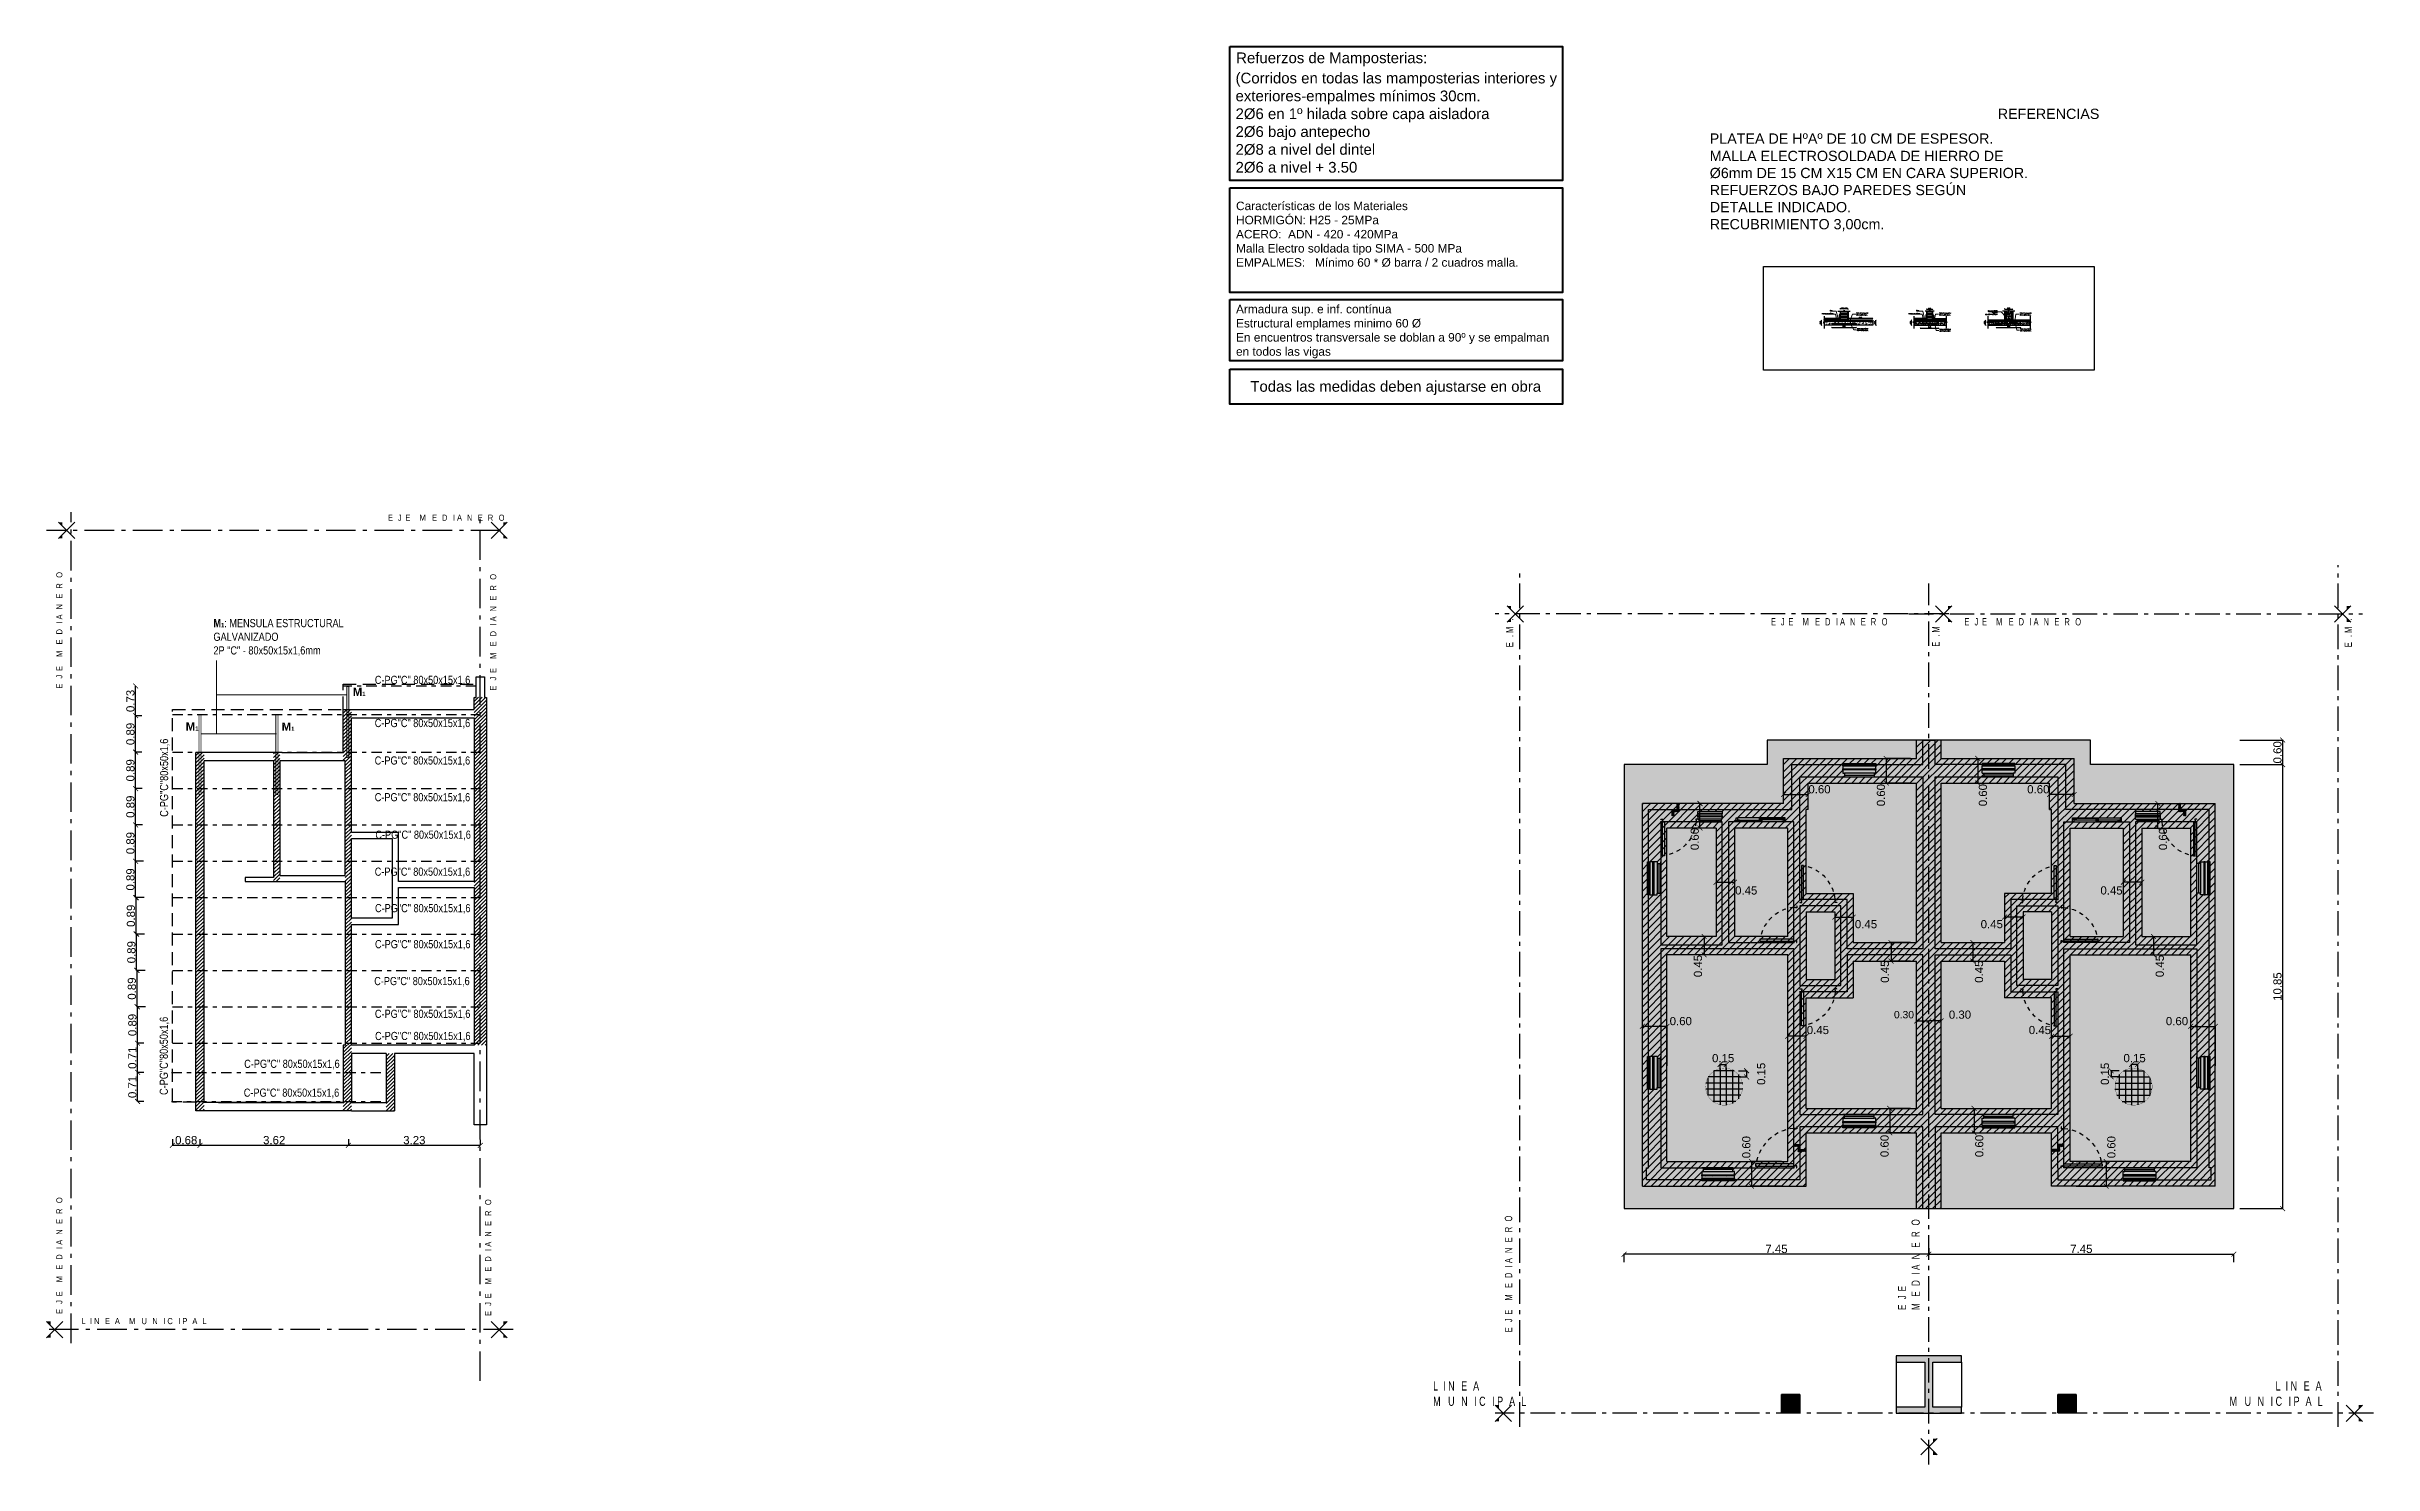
# Model space of a CAD drawing. Header units: millimetres. Extents: x 228 to 428, y 158 to 192.
# Drawn here: x 309.7 to 366.6, y 157.6 to 192.2 of the extents above; entities that cross this region are included whole.
import ezdxf
from ezdxf import colors
from ezdxf.entities.mleader import LeaderData, LeaderLine
from ezdxf.enums import TextEntityAlignment as Align
from ezdxf.math import Vec2, Vec3

# ---------------------------------------------------------------- set-up
doc = ezdxf.new("R2010")
doc.units = ezdxf.units.MM
doc.header["$LTSCALE"] = 0.1
doc.header["$MEASUREMENT"] = 0
doc.header["$PDMODE"] = 3
doc.header["$PDSIZE"] = 0.1
for name, pattern in [('ACAD_ISO02W100', [15, 12, -3]), ('ACAD_ISO04W100', [30, 24, -3, 0, -3]), ('ACAD_ISO10W100', [18, 12, -3, 0, -3]), ('DASHDOT2', [12.7, 6.35, -3.175, 0, -3.175]), ('DASHED', [0.75, 0.5, -0.25]), ('HIDDEN', [0.375, 0.25, -0.125]), ('HIDDEN2', [4.7625, 3.175, -1.5875])]:
    doc.linetypes.add(name, pattern=pattern)
doc.layers.get('DEFPOINTS').update_dxf_attribs({"color": 1})
for name, color, linetype, lineweight in [('00-COTAS', 1, 'Continuous', 9), ('referencias', 1, 'Continuous', 5), ('SOMBRA', 1, 'Continuous', 0)]:
    doc.layers.add(name, color=color, linetype=linetype, lineweight=lineweight)
for name, color, linetype in [('00-muros-a', 2, 'Continuous'), ('01', 1, 'Continuous'), ('3', 3, 'Continuous'), ('armadura', 10, 'Continuous'), ('CARP-HOJAS-PUERTAS', 2, 'Continuous'), ('CARP-MARCO-PUERTAS', 2, 'Continuous'), ('CARPINTERÍA', 2, 'Continuous'), ('Carpinterías', 2, 'Continuous'), ('CONT_PLATEA', 4, 'Continuous'), ('CORREAS', 170, 'Continuous'), ('CORTE-3', 3, 'Continuous'), ('corte2', 2, 'Continuous'), ('corte5', 5, 'Continuous'), ('Cotas', 1, 'Continuous'), ('EJES', 6, 'Continuous'), ('FUNDACIONES', 3, 'Continuous'), ('FUNDACIONES-COTAS', 3, 'Continuous'), ('FUNDACIONES-TEXTOS', 2, 'Continuous'), ('LADRILLOS', 3, 'Continuous'), ('LOTE', 1, 'ACAD_ISO04W100'), ('Muros', 3, 'Continuous'), ('PROYECCIONES', 2, 'HIDDEN'), ('TEXTO', 2, 'Continuous'), ('Textos', 2, 'Continuous'), ('TRAMAS', 8, 'Continuous')]:
    doc.layers.add(name, color=color, linetype=linetype)
doc.styles.add('ARIAL', font='arial.ttf', dxfattribs={"height": 0.18})
doc.styles.add('Arial20', font='arial.ttf', dxfattribs={"height": 0.2})
doc.styles.add('Arial30', font='arial.ttf', dxfattribs={"width": 0.8, "height": 0.3})
doc.styles.add('COTAS', font='ROMANS.shx', dxfattribs={"width": 0.7})
doc.styles.add('general', font='arial.ttf')
doc.dimstyles.new('COTA-1-100', dxfattribs={"dimtxt": 0.2, "dimasz": 0.12, "dimexe": 0.012, "dimexo": 0.15, "dimgap": 0.025, "dimtad": 1, "dimzin": 0, "dimdsep": 46, "dimtxsty": 'Arial20', "dimblk1": 'ARCHTICK', "dimblk2": 'ARCHTICK', "dimsah": 1, "dimcen": 0.09, "dimclrd": 256, "dimclre": 256, "dimclrt": 256, "dimazin": 0, "dimtfac": 1, "dimtofl": 0, "dimtmove": 2, "dimatfit": 3, "dimldrblk": 'ARCHTICK', "dimfxl": 1, "dimtolj": 1, "dimtzin": 0, "dimarcsym": 0})
doc.dimstyles.new('COTA-20', dxfattribs={"dimscale": 1.75, "dimtxt": 0.015, "dimasz": 0.004, "dimexe": 0.08, "dimexo": 0.1, "dimgap": 0.005, "dimtad": 1, "dimzin": 0, "dimdsep": 46, "dimtxsty": 'COTAS', "dimblk": 'DOT', "dimcen": 0.1, "dimse1": 1, "dimse2": 1, "dimclrd": 256, "dimclre": 256, "dimclrt": 256, "dimadec": 0, "dimazin": 0, "dimtfac": 1, "dimtix": 1, "dimtmove": 2, "dimatfit": 3, "dimldrblk": 'DOT', "dimfxl": 0, "dimtolj": 1, "dimtzin": 0, "dimarcsym": 0})
pattern_1 = [(45, (637.39639, 363.28325), (-0.044194174, 0.044194174), [])]
pattern_2 = [(140, (125.41245, 47.583376), (0.006275213, 0.071726018), [0.0075, -0.0825]), (85, (125.41245, 47.583376), (-0.075219213, -0.013875133), [0.006, -0.066]), (190.451444, (125.41297, 47.58935), (-0.068943999, 0.057850885), [0.00637402, -0.070114211]), (136.1842, (125.39245, 47.58338), (0.016551928, 0.106724133), [0.01125, -0.12375]), (186.635635, (125.39383, 47.59227), (-0.09741186, 0.093466195), [0.009561034, -0.105171376]), (81.184164, (125.39245, 47.58338), (-0.09741186, 0.093466195), [0.009, -0.099]), (111, (125.39745, 47.593376), (0.040261889, 0.059690705), [0.0075, -0.0825]), (56, (125.39745, 47.593376), (-0.072515005, 0.024331533), [0.006, -0.066]), (161.451445, (125.4008, 47.59835), (-0.032253115, 0.084022238), [0.006374019, -0.070114211]), (127.5, (125.412448, 47.583376), (-0.0332893854, 0.0012159855), [0, -0.0652, 0, -0.067, 0, -0.06625]), (97.5, (125.412448, 47.583376), (-0.039441171, 0.0263069537), [0, -0.0382, 0, -0.0637, 0, -0.02525]), (57.5, (125.412448, 47.561076), (0.0022554872, 0.0533822436), [0, -0.025, 0, -0.078, 0, -0.1035]), (47.5, (125.41245, 47.551076), (-0.010010498, 0.058318617), [0, -0.0325, 0, -0.0518, 0, -0.0735])]
pattern_3 = [(140, (124.74129, 47.583376), (0.006275213, 0.071726018), [0.0075, -0.0825]), (85, (124.74129, 47.583376), (-0.075219213, -0.013875133), [0.006, -0.066]), (190.451444, (124.74181, 47.58935), (-0.068943999, 0.057850885), [0.00637402, -0.070114211]), (136.1842, (124.72129, 47.58338), (0.016551928, 0.106724133), [0.01125, -0.12375]), (186.635635, (124.72267, 47.59227), (-0.09741186, 0.093466195), [0.009561034, -0.105171376]), (81.184164, (124.72129, 47.58338), (-0.09741186, 0.093466195), [0.009, -0.099]), (111, (124.72629, 47.593376), (0.040261889, 0.059690705), [0.0075, -0.0825]), (56, (124.72629, 47.593376), (-0.072515005, 0.024331533), [0.006, -0.066]), (161.451445, (124.729645, 47.59835), (-0.032253115, 0.084022238), [0.006374019, -0.070114211]), (127.5, (124.74129, 47.583376), (-0.0332893854, 0.0012159855), [0, -0.0652, 0, -0.067, 0, -0.06625]), (97.5, (124.74129, 47.583376), (-0.039441171, 0.0263069537), [0, -0.0382, 0, -0.0637, 0, -0.02525]), (57.5, (124.74129, 47.561076), (0.0022554872, 0.0533822436), [0, -0.025, 0, -0.078, 0, -0.1035]), (47.5, (124.74129, 47.551076), (-0.010010498, 0.058318617), [0, -0.0325, 0, -0.0518, 0, -0.0735])]
pattern_4 = [(135, (767.061933, 366.209198), (-0.00883883476, -0.00883883476), [])]
pattern_5 = [(135, (766.961933, 366.856034), (-0.00883883476, -0.00883883476), [])]

msp = doc.modelspace()

# ---------------------------------------------------------------- texts
at = {"layer": 'FUNDACIONES-TEXTOS', "char_height": 0.25}
for s, insert, width, attachment_point in [('{\\fArial|b0|i0|c0|p34;REFERENCIAS}', (359.8767, 190.7306), 9.843168, 3), ('{\\fArial|b0|i0|c0|p34;PLATEA DE HºAº DE 10 CM DE ESPESOR.}', (350.3541, 190.1268), 9.843168, 1), ('{\\fArial|b0|i0|c0|p34;MALLA ELECTROSOLDADA DE HIERRO DE \\PØ6mm DE 15 CM X15 CM EN CARA SUPERIOR.\\PREFUERZOS BAJO PAREDES SEGÚN\\PDETALLE INDICADO.\\PRECUBRIMIENTO 3,00cm.}', (350.3541, 189.7018), 11.783286, 1)]:
    msp.add_mtext(s, dxfattribs=dict(at, insert=insert, width=width, attachment_point=attachment_point))
at = {"layer": 'TEXTO', "char_height": 0.2, "attachment_point": 1, "style": 'Arial30'}
for s, insert, width in [('{\\fArial|b1|i0|c0|p34;M\\H0.5x;1}: MENSULA ESTRUCTURAL GALVANIZADO\\P2P "C" - 80x50x15x1,6mm', (313.7884, 178.2616), 3.196988), ('C-PG"C" 80x50x15x1,6', (317.7329, 176.8739), 9.843168), ('C-PG"C" 80x50x15x1,6', (317.7297, 175.8202), 9.843168), ('C-PG"C" 80x50x15x1,6', (317.7297, 174.9047), 9.843168), ('C-PG"C" 80x50x15x1,6', (317.7297, 174.0076), 9.843168), ('C-PG"C" 80x50x15x1,6', (317.7462, 173.0914), 9.843168), ('C-PG"C" 80x50x15x1,6', (317.73, 172.1874), 9.843168), ('C-PG"C" 80x50x15x1,6', (317.7371, 171.2968), 9.843168), ('C-PG"C" 80x50x15x1,6', (317.7364, 170.4162), 9.843168), ('C-PG"C" 80x50x15x1,6', (317.7179, 169.5148), 9.843168), ('C-PG"C" 80x50x15x1,6', (317.7347, 168.7144), 9.843168), ('C-PG"C" 80x50x15x1,6', (317.738, 168.1728), 9.843168), ('C-PG"C" 80x50x15x1,6', (314.5405, 167.4928), 9.843168), ('C-PG"C" 80x50x15x1,6', (314.5298, 166.7879), 9.843168)]:
    msp.add_mtext(s, dxfattribs=dict(at, insert=insert, width=width))
at = {"layer": 'TEXTO', "char_height": 0.2, "width": 9.843168, "attachment_point": 1, "rotation": 90, "style": 'Arial30'}
for insert in [(312.4818, 173.4277), (312.4748, 166.6315)]:
    msp.add_mtext('C-PG"C"80x50x1,6', dxfattribs=dict(at, insert=insert))
at = {"layer": 'Textos', "style": 'ARIAL'}
msp.add_text('Refuerzos de Mamposterias:', height=0.2615, dxfattribs=at).set_placement((341.1164, 191.8434), align=Align.CENTER)
at = {"layer": 'Textos', "linetype": 'Continuous', "style": 'ARIAL'}
msp.add_text('Todas las medidas deben ajustarse en obra', height=0.26145, dxfattribs=at).set_placement((339.1277, 183.8149))
at = {"layer": 'Textos', "attachment_point": 1}
for s, insert, char_height, width, style in [('\\A1;(Corridos en todas las mamposterias interiores y exteriores-empalmes mínimos 30cm.\\P2%%C6 en 1º hilada sobre capa aisladora\\P2%%C6 bajo antepecho\\P2%%C8 a nivel del dintel\\P2%%C6 a nivel + 3.50', (338.7667, 191.6105), 0.2615, 7.85988, 'ARIAL'), ('Características de los Materiales\\PHORMIGÓN: H25 - 25MPa\\PACERO:  ADN - 420 - 420MPa \\PMalla Electro soldada tipo SIMA - 500 MPa\\PEMPALMES:   Mínimo 60 * %%C barra / 2 cuadros malla.', (338.7782, 188.46), 0.207319, 7.8599, 'ARIAL'), ('Armadura sup. e inf. contínua\\PEstructural emplames minimo 60 %%c\\PEn encuentros transversale se doblan a 90º y se empalman en todos las vigas', (338.7782, 185.9386), 0.207319, 7.8599, 'ARIAL'), ('{\\fArial|b0|i0|c0|p34;\\T2;EJE MEDIANERO}', (318.0517, 180.8113), 0.15, 2.994623, 'COTAS'), ('{\\fArial|b1|i0|c0|p34;M\\H0.5x;1} ', (317.1937, 176.582), 0.2, 11.596957, 'general'), ('{\\fArial|b1|i0|c0|p34;M\\H0.5x;1} ', (313.1109, 175.7359), 0.2, 11.596957, 'general'), ('{\\fArial|b1|i0|c0|p34;M\\H0.5x;1} ', (315.455, 175.73), 0.2, 11.596957, 'general'), ('{\\fArial|b0|i0|c0|p34;\\H1.5x;\\T2;LINEA MUNICIPAL}', (310.5659, 161.1807), 0.1, 3.194623, 'COTAS')]:
    msp.add_mtext(s, dxfattribs=dict(at, insert=insert, char_height=char_height, width=width, style=style))
at = {"layer": 'Textos', "width": 2.994623, "attachment_point": 1, "rotation": 90, "style": 'COTAS'}
for s, insert, char_height in [('{\\fArial|b0|i0|c0|p34;\\T2;EJE MEDIANERO}', (309.9474, 176.561), 0.15), ('{\\fArial|b0|i0|c0|p34;\\T2;EJE MEDIANERO}', (320.5501, 176.513), 0.15), ('{\\fArial|b0|i0|c0|p34;\\T2;EJE MEDIANERO}', (309.9474, 161.2815), 0.15), ('{\\fArial|b0|i0|c0|p34;\\T2;EJE MEDIANERO}', (320.4255, 161.2335), 0.15), ('{\\fArial|b0|i0|c0|p34;\\T2;EJE\\PMEDIANERO}', (354.9533, 161.3774), 0.2)]:
    msp.add_mtext(s, dxfattribs=dict(at, insert=insert, char_height=char_height))
at = {"layer": 'Textos', "color": 1, "char_height": 0.18, "width": 2.994623, "rotation": 90, "style": 'COTAS'}
for s, insert, attachment_point in [('{\\fArial|b0|i0|c0|p34;\\T2;E.M.}', (345.372, 177.5736), 1), ('{\\fArial|b0|i0|c0|p34;\\T2;E.M.}', (355.7893, 177.5843), 1), ('{\\fArial|b0|i0|c0|p34;\\T2;E.M.}', (366.0474, 177.5736), 7), ('{\\fArial|b0|i0|c0|p34;\\T2;EJE MEDIANERO}', (345.347, 160.8339), 1)]:
    msp.add_mtext(s, dxfattribs=dict(at, insert=insert, attachment_point=attachment_point))
at = {"layer": 'Textos', "color": 1, "style": 'COTAS'}
for s, insert, char_height, width, attachment_point in [('{\\fArial|b0|i0|c0|p34;\\T2;EJE MEDIANERO}', (351.8487, 178.2847), 0.18, 3.094623, 1), ('{\\fArial|b0|i0|c0|p34;\\T2;EJE MEDIANERO}', (359.5707, 178.2847), 0.18, 3.094623, 3), ('{\\fArial|b0|i0|c0|p34;\\H1.5x;\\T2;LINEA MUNICIPAL}', (343.5941, 159.6346), 0.15, 3.194623, 1), ('{\\fArial|b0|i0|c0|p34;\\H1.5x;\\T2;LINEA MUNICIPAL}', (365.4538, 159.6346), 0.15, 3.194623, 3)]:
    msp.add_mtext(s, dxfattribs=dict(at, insert=insert, char_height=char_height, width=width, attachment_point=attachment_point))

# ---------------------------------------------------------------- blocks, each defined once
blk = doc.blocks.new('_ARCHTICK')
at = {"color": 0, "linetype": 'ByBlock', "const_width": 0.15}
blk.add_lwpolyline([(-0.5, -0.5), (0.5, 0.5)], dxfattribs=at)
blk = doc.blocks.new('*D51')
at = {"layer": 'Cotas', "lineweight": -2, "transparency": 16777216}
for p, q in [((317.085, 165.549), (317.085, 165.411)), ((320.31, 165.537), (320.31, 165.411)), ((320.31, 165.399), (317.085, 165.399))]:
    blk.add_line(p, q, dxfattribs=at)
at = {"layer": 'DEFPOINTS', "color": 0, "transparency": 16777216}
for p in [(317.085, 165.399), (317.085, 165.399), (320.31, 165.387)]:
    blk.add_point(p, dxfattribs=at)
at = {"layer": 'Cotas', "lineweight": -2, "transparency": 16777216, "xscale": 0.12, "yscale": 0.12, "zscale": 0.12, "rotation": 180}
blk.add_blockref('_ARCHTICK', (317.085, 165.399), dxfattribs=at)
at = {"layer": 'Cotas', "lineweight": -2, "transparency": 16777216, "xscale": 0.12, "yscale": 0.12, "zscale": 0.12}
blk.add_blockref('_ARCHTICK', (320.31, 165.399), dxfattribs=at)
at = {"layer": 'Cotas', "color": 2, "transparency": 16777216, "insert": (318.698, 165.526), "char_height": 0.2, "attachment_point": 5, "style": 'Arial20'}
blk.add_mtext('\\A1;3.23', dxfattribs=at)
blk = doc.blocks.new('*D50')
at = {"layer": 'Cotas', "lineweight": -2, "transparency": 16777216}
for p, q in [((313.46, 165.549), (313.46, 165.411)), ((317.085, 165.549), (317.085, 165.411)), ((317.085, 165.399), (313.46, 165.399))]:
    blk.add_line(p, q, dxfattribs=at)
at = {"layer": 'DEFPOINTS', "color": 0, "transparency": 16777216}
for p in [(313.46, 165.399), (313.46, 165.399), (317.085, 165.399)]:
    blk.add_point(p, dxfattribs=at)
at = {"layer": 'Cotas', "lineweight": -2, "transparency": 16777216, "xscale": 0.12, "yscale": 0.12, "zscale": 0.12, "rotation": 180}
blk.add_blockref('_ARCHTICK', (313.46, 165.399), dxfattribs=at)
at = {"layer": 'Cotas', "lineweight": -2, "transparency": 16777216, "xscale": 0.12, "yscale": 0.12, "zscale": 0.12}
blk.add_blockref('_ARCHTICK', (317.085, 165.399), dxfattribs=at)
at = {"layer": 'Cotas', "color": 2, "transparency": 16777216, "insert": (315.273, 165.526), "char_height": 0.2, "attachment_point": 5, "style": 'Arial20'}
blk.add_mtext('\\A1;3.62', dxfattribs=at)
blk = doc.blocks.new('*D52')
at = {"layer": 'Cotas', "lineweight": -2, "transparency": 16777216}
for p, q in [((312.785, 165.549), (312.785, 165.411)), ((313.46, 165.549), (313.46, 165.411)), ((313.46, 165.399), (312.785, 165.399))]:
    blk.add_line(p, q, dxfattribs=at)
at = {"layer": 'DEFPOINTS', "color": 0, "transparency": 16777216}
for p in [(312.785, 165.399), (312.785, 165.399), (313.46, 165.399)]:
    blk.add_point(p, dxfattribs=at)
at = {"layer": 'Cotas', "lineweight": -2, "transparency": 16777216, "xscale": 0.12, "yscale": 0.12, "zscale": 0.12, "rotation": 180}
blk.add_blockref('_ARCHTICK', (312.785, 165.399), dxfattribs=at)
at = {"layer": 'Cotas', "lineweight": -2, "transparency": 16777216, "xscale": 0.12, "yscale": 0.12, "zscale": 0.12}
blk.add_blockref('_ARCHTICK', (313.46, 165.399), dxfattribs=at)
at = {"layer": 'Cotas', "color": 2, "transparency": 16777216, "insert": (313.123, 165.526), "char_height": 0.2, "attachment_point": 5, "style": 'Arial20'}
blk.add_mtext('\\A1;0.68', dxfattribs=at)
blk = doc.blocks.new('SIMETRIA')
for p, q in [((-0.53, 0.53), (0.53, -0.53)), ((0.53, 0.53), (-0.53, -0.53))]:
    blk.add_line(p, q)
for points in [[(-0.53, 0.53), (-0.27, 0.27), (-0.53, 0.27)], [(0.53, 0.53), (0.27, 0.27), (0.53, 0.27)]]:
    blk.add_solid(points)
blk = doc.blocks.new('*D53')
at = {"layer": 'Cotas', "lineweight": -2, "transparency": 16777216}
for p, q in [((311.935, 166.473), (311.935, 167.183)), ((312.085, 167.183), (311.947, 167.183)), ((312.085, 166.473), (311.947, 166.473))]:
    blk.add_line(p, q, dxfattribs=at)
at = {"layer": 'DEFPOINTS', "color": 0, "transparency": 16777216}
for p in [(311.935, 167.183), (311.935, 167.183), (311.935, 166.473)]:
    blk.add_point(p, dxfattribs=at)
at = {"layer": 'Cotas', "lineweight": -2, "transparency": 16777216, "xscale": 0.12, "yscale": 0.12, "zscale": 0.12}
for p, rotation in [((311.935, 167.183), 90), ((311.935, 166.473), 270)]:
    blk.add_blockref('_ARCHTICK', p, dxfattribs=dict(at, rotation=rotation))
at = {"layer": 'Cotas', "color": 2, "transparency": 16777216, "insert": (311.808, 166.828), "char_height": 0.2, "attachment_point": 5, "rotation": 90, "style": 'Arial20'}
blk.add_mtext('\\A1;0.71', dxfattribs=at)
blk = doc.blocks.new('*D54')
at = {"layer": 'Cotas', "lineweight": -2, "transparency": 16777216}
for p, q in [((311.935, 167.183), (311.935, 167.898)), ((312.085, 167.898), (311.947, 167.898)), ((312.085, 167.183), (311.947, 167.183))]:
    blk.add_line(p, q, dxfattribs=at)
at = {"layer": 'DEFPOINTS', "color": 0, "transparency": 16777216}
for p in [(311.935, 167.898), (311.935, 167.898), (311.935, 167.183)]:
    blk.add_point(p, dxfattribs=at)
at = {"layer": 'Cotas', "lineweight": -2, "transparency": 16777216, "xscale": 0.12, "yscale": 0.12, "zscale": 0.12}
for p, rotation in [((311.935, 167.898), 90), ((311.935, 167.183), 270)]:
    blk.add_blockref('_ARCHTICK', p, dxfattribs=dict(at, rotation=rotation))
at = {"layer": 'Cotas', "color": 2, "transparency": 16777216, "insert": (311.808, 167.54), "char_height": 0.2, "attachment_point": 5, "rotation": 90, "style": 'Arial20'}
blk.add_mtext('\\A1;0.71', dxfattribs=at)
blk = doc.blocks.new('*D55')
at = {"layer": 'Cotas', "lineweight": -2, "transparency": 16777216}
for p, q in [((311.887, 176.623), (311.875, 176.623)), ((311.887, 175.898), (311.887, 176.623)), ((312.037, 175.898), (311.899, 175.898))]:
    blk.add_line(p, q, dxfattribs=at)
at = {"layer": 'DEFPOINTS', "color": 0, "transparency": 16777216}
for p in [(311.887, 176.623), (312.037, 176.623), (311.887, 175.898)]:
    blk.add_point(p, dxfattribs=at)
at = {"layer": 'Cotas', "lineweight": -2, "transparency": 16777216, "xscale": 0.12, "yscale": 0.12, "zscale": 0.12}
for p, rotation in [((311.887, 176.623), 90), ((311.887, 175.898), 270)]:
    blk.add_blockref('_ARCHTICK', p, dxfattribs=dict(at, rotation=rotation))
at = {"layer": 'Cotas', "color": 2, "transparency": 16777216, "insert": (311.76, 176.26), "char_height": 0.2, "attachment_point": 5, "rotation": 90, "style": 'Arial20'}
blk.add_mtext('\\A1;0.73', dxfattribs=at)
blk = doc.blocks.new('*D63')
at = {"layer": 'Cotas', "lineweight": -2, "transparency": 16777216}
for p, q in [((312.129, 168.786), (311.923, 168.786)), ((311.935, 167.898), (311.935, 168.786)), ((312.085, 167.898), (311.947, 167.898))]:
    blk.add_line(p, q, dxfattribs=at)
at = {"layer": 'DEFPOINTS', "color": 0, "transparency": 16777216}
for p in [(311.935, 168.786), (312.279, 168.786), (311.935, 167.898)]:
    blk.add_point(p, dxfattribs=at)
at = {"layer": 'Cotas', "lineweight": -2, "transparency": 16777216, "xscale": 0.12, "yscale": 0.12, "zscale": 0.12}
for p, rotation in [((311.935, 168.786), 90), ((311.935, 167.898), 270)]:
    blk.add_blockref('_ARCHTICK', p, dxfattribs=dict(at, rotation=rotation))
at = {"layer": 'Cotas', "color": 2, "transparency": 16777216, "insert": (311.808, 168.342), "char_height": 0.2, "attachment_point": 5, "rotation": 90, "style": 'Arial20'}
blk.add_mtext('\\A1;0.89', dxfattribs=at)
blk = doc.blocks.new('*D64')
at = {"layer": 'Cotas', "lineweight": -2, "transparency": 16777216}
for p, q in [((312.117, 169.675), (311.911, 169.675)), ((311.923, 168.786), (311.923, 169.675)), ((312.073, 168.786), (311.935, 168.786))]:
    blk.add_line(p, q, dxfattribs=at)
at = {"layer": 'DEFPOINTS', "color": 0, "transparency": 16777216}
for p in [(311.923, 169.675), (312.267, 169.675), (311.923, 168.786)]:
    blk.add_point(p, dxfattribs=at)
at = {"layer": 'Cotas', "lineweight": -2, "transparency": 16777216, "xscale": 0.12, "yscale": 0.12, "zscale": 0.12}
for p, rotation in [((311.923, 169.675), 90), ((311.923, 168.786), 270)]:
    blk.add_blockref('_ARCHTICK', p, dxfattribs=dict(at, rotation=rotation))
at = {"layer": 'Cotas', "color": 2, "transparency": 16777216, "insert": (311.796, 169.231), "char_height": 0.2, "attachment_point": 5, "rotation": 90, "style": 'Arial20'}
blk.add_mtext('\\A1;0.89', dxfattribs=at)
blk = doc.blocks.new('*D65')
at = {"layer": 'Cotas', "lineweight": -2, "transparency": 16777216}
for p, q in [((312.105, 170.564), (311.899, 170.564)), ((311.911, 169.675), (311.911, 170.564)), ((312.061, 169.675), (311.923, 169.675))]:
    blk.add_line(p, q, dxfattribs=at)
at = {"layer": 'DEFPOINTS', "color": 0, "transparency": 16777216}
for p in [(311.911, 170.564), (312.255, 170.564), (311.911, 169.675)]:
    blk.add_point(p, dxfattribs=at)
at = {"layer": 'Cotas', "lineweight": -2, "transparency": 16777216, "xscale": 0.12, "yscale": 0.12, "zscale": 0.12}
for p, rotation in [((311.911, 170.564), 90), ((311.911, 169.675), 270)]:
    blk.add_blockref('_ARCHTICK', p, dxfattribs=dict(at, rotation=rotation))
at = {"layer": 'Cotas', "color": 2, "transparency": 16777216, "insert": (311.784, 170.12), "char_height": 0.2, "attachment_point": 5, "rotation": 90, "style": 'Arial20'}
blk.add_mtext('\\A1;0.89', dxfattribs=at)
blk = doc.blocks.new('*D66')
at = {"layer": 'Cotas', "lineweight": -2, "transparency": 16777216}
for p, q in [((312.093, 171.453), (311.887, 171.453)), ((311.899, 170.564), (311.899, 171.453)), ((312.049, 170.564), (311.911, 170.564))]:
    blk.add_line(p, q, dxfattribs=at)
at = {"layer": 'DEFPOINTS', "color": 0, "transparency": 16777216}
for p in [(311.899, 171.453), (312.243, 171.453), (311.899, 170.564)]:
    blk.add_point(p, dxfattribs=at)
at = {"layer": 'Cotas', "lineweight": -2, "transparency": 16777216, "xscale": 0.12, "yscale": 0.12, "zscale": 0.12}
for p, rotation in [((311.899, 171.453), 90), ((311.899, 170.564), 270)]:
    blk.add_blockref('_ARCHTICK', p, dxfattribs=dict(at, rotation=rotation))
at = {"layer": 'Cotas', "color": 2, "transparency": 16777216, "insert": (311.772, 171.009), "char_height": 0.2, "attachment_point": 5, "rotation": 90, "style": 'Arial20'}
blk.add_mtext('\\A1;0.89', dxfattribs=at)
blk = doc.blocks.new('*D67')
at = {"layer": 'Cotas', "lineweight": -2, "transparency": 16777216}
for p, q in [((312.081, 172.342), (311.875, 172.342)), ((311.887, 171.453), (311.887, 172.342)), ((312.037, 171.453), (311.899, 171.453))]:
    blk.add_line(p, q, dxfattribs=at)
at = {"layer": 'DEFPOINTS', "color": 0, "transparency": 16777216}
for p in [(311.887, 172.342), (312.231, 172.342), (311.887, 171.453)]:
    blk.add_point(p, dxfattribs=at)
at = {"layer": 'Cotas', "lineweight": -2, "transparency": 16777216, "xscale": 0.12, "yscale": 0.12, "zscale": 0.12}
for p, rotation in [((311.887, 172.342), 90), ((311.887, 171.453), 270)]:
    blk.add_blockref('_ARCHTICK', p, dxfattribs=dict(at, rotation=rotation))
at = {"layer": 'Cotas', "color": 2, "transparency": 16777216, "insert": (311.76, 171.898), "char_height": 0.2, "attachment_point": 5, "rotation": 90, "style": 'Arial20'}
blk.add_mtext('\\A1;0.89', dxfattribs=at)
blk = doc.blocks.new('*D68')
at = {"layer": 'Cotas', "lineweight": -2, "transparency": 16777216}
for p, q in [((312.057, 173.231), (311.875, 173.231)), ((311.887, 172.342), (311.887, 173.231)), ((312.037, 172.342), (311.899, 172.342))]:
    blk.add_line(p, q, dxfattribs=at)
at = {"layer": 'DEFPOINTS', "color": 0, "transparency": 16777216}
for p in [(311.887, 173.231), (312.207, 173.231), (311.887, 172.342)]:
    blk.add_point(p, dxfattribs=at)
at = {"layer": 'Cotas', "lineweight": -2, "transparency": 16777216, "xscale": 0.12, "yscale": 0.12, "zscale": 0.12}
for p, rotation in [((311.887, 173.231), 90), ((311.887, 172.342), 270)]:
    blk.add_blockref('_ARCHTICK', p, dxfattribs=dict(at, rotation=rotation))
at = {"layer": 'Cotas', "color": 2, "transparency": 16777216, "insert": (311.76, 172.786), "char_height": 0.2, "attachment_point": 5, "rotation": 90, "style": 'Arial20'}
blk.add_mtext('\\A1;0.89', dxfattribs=at)
blk = doc.blocks.new('*D69')
at = {"layer": 'Cotas', "lineweight": -2, "transparency": 16777216}
for p, q in [((312.045, 174.12), (311.875, 174.12)), ((311.887, 173.231), (311.887, 174.12)), ((312.037, 173.231), (311.899, 173.231))]:
    blk.add_line(p, q, dxfattribs=at)
at = {"layer": 'DEFPOINTS', "color": 0, "transparency": 16777216}
for p in [(311.887, 174.12), (312.195, 174.12), (311.887, 173.231)]:
    blk.add_point(p, dxfattribs=at)
at = {"layer": 'Cotas', "lineweight": -2, "transparency": 16777216, "xscale": 0.12, "yscale": 0.12, "zscale": 0.12}
for p, rotation in [((311.887, 174.12), 90), ((311.887, 173.231), 270)]:
    blk.add_blockref('_ARCHTICK', p, dxfattribs=dict(at, rotation=rotation))
at = {"layer": 'Cotas', "color": 2, "transparency": 16777216, "insert": (311.76, 173.675), "char_height": 0.2, "attachment_point": 5, "rotation": 90, "style": 'Arial20'}
blk.add_mtext('\\A1;0.89', dxfattribs=at)
blk = doc.blocks.new('*D70')
at = {"layer": 'Cotas', "lineweight": -2, "transparency": 16777216}
for p, q in [((312.021, 175.009), (311.875, 175.009)), ((311.887, 174.12), (311.887, 175.009)), ((312.037, 174.12), (311.899, 174.12))]:
    blk.add_line(p, q, dxfattribs=at)
at = {"layer": 'DEFPOINTS', "color": 0, "transparency": 16777216}
for p in [(311.887, 175.009), (312.171, 175.009), (311.887, 174.12)]:
    blk.add_point(p, dxfattribs=at)
at = {"layer": 'Cotas', "lineweight": -2, "transparency": 16777216, "xscale": 0.12, "yscale": 0.12, "zscale": 0.12}
for p, rotation in [((311.887, 175.009), 90), ((311.887, 174.12), 270)]:
    blk.add_blockref('_ARCHTICK', p, dxfattribs=dict(at, rotation=rotation))
at = {"layer": 'Cotas', "color": 2, "transparency": 16777216, "insert": (311.76, 174.564), "char_height": 0.2, "attachment_point": 5, "rotation": 90, "style": 'Arial20'}
blk.add_mtext('\\A1;0.89', dxfattribs=at)
blk = doc.blocks.new('*D71')
at = {"layer": 'Cotas', "lineweight": -2, "transparency": 16777216}
for p, q in [((312.009, 175.898), (311.875, 175.898)), ((311.887, 175.009), (311.887, 175.898)), ((312.037, 175.009), (311.899, 175.009))]:
    blk.add_line(p, q, dxfattribs=at)
at = {"layer": 'DEFPOINTS', "color": 0, "transparency": 16777216}
for p in [(311.887, 175.898), (312.159, 175.898), (311.887, 175.009)]:
    blk.add_point(p, dxfattribs=at)
at = {"layer": 'Cotas', "lineweight": -2, "transparency": 16777216, "xscale": 0.12, "yscale": 0.12, "zscale": 0.12}
for p, rotation in [((311.887, 175.898), 90), ((311.887, 175.009), 270)]:
    blk.add_blockref('_ARCHTICK', p, dxfattribs=dict(at, rotation=rotation))
at = {"layer": 'Cotas', "color": 2, "transparency": 16777216, "insert": (311.76, 175.453), "char_height": 0.2, "attachment_point": 5, "rotation": 90, "style": 'Arial20'}
blk.add_mtext('\\A1;0.89', dxfattribs=at)
blk = doc.blocks.new('_Oblique')
at = {"color": 0, "linetype": 'ByBlock', "lineweight": -2}
blk.add_line((-0.5, -0.5), (0.5, 0.5), dxfattribs=at)
blk = doc.blocks.new('*D114')
at = {"layer": '00-COTAS', "lineweight": -2, "transparency": 16777216}
blk.add_line((354.417, 185.441), (354.417, 185.561), dxfattribs=at)
at = {"layer": 'DEFPOINTS', "color": 0, "transparency": 16777216}
for p in [(354.338, 185.561), (354.338, 185.441), (354.417, 185.561)]:
    blk.add_point(p, dxfattribs=at)
at = {"layer": '00-COTAS', "lineweight": -2, "transparency": 16777216, "xscale": 0.01, "yscale": 0.01, "zscale": 0.01}
for p, rotation in [((354.417, 185.561), 90), ((354.417, 185.441), 270)]:
    blk.add_blockref('_Oblique', p, dxfattribs=dict(at, rotation=rotation))
at = {"layer": '00-COTAS', "transparency": 16777216, "insert": (354.397, 185.501), "char_height": 0.025, "attachment_point": 5, "rotation": 90, "style": 'COTAS'}
blk.add_mtext('\\A1;0,10', dxfattribs=at)
blk = doc.blocks.new('_Dot')
at = {"color": 0, "linetype": 'ByBlock', "lineweight": -2}
blk.add_line((-0.5, 0), (-1, 0), dxfattribs=at)
at = {"color": 0, "linetype": 'ByBlock', "const_width": 0.5}
blk.add_lwpolyline([(-0.25, 0, 1), (0.25, 0, 1)], format="xyb", close=True, dxfattribs=at)
blk = doc.blocks.new('*D98')
at = {"layer": '00-COTAS', "lineweight": -2, "transparency": 16777216}
blk.add_line((353.738, 185.61), (354.338, 185.61), dxfattribs=at)
at = {"layer": 'DEFPOINTS', "color": 0, "transparency": 16777216}
for p in [(353.738, 185.563), (354.338, 185.61), (354.338, 185.463)]:
    blk.add_point(p, dxfattribs=at)
at = {"layer": '00-COTAS', "lineweight": -2, "transparency": 16777216, "xscale": 0.01, "yscale": 0.01, "zscale": 0.01, "rotation": 180}
blk.add_blockref('_Oblique', (353.738, 185.61), dxfattribs=at)
at = {"layer": '00-COTAS', "lineweight": -2, "transparency": 16777216, "xscale": 0.01, "yscale": 0.01, "zscale": 0.01}
blk.add_blockref('_Oblique', (354.338, 185.61), dxfattribs=at)
at = {"layer": '00-COTAS', "transparency": 16777216, "insert": (354.038, 185.627), "char_height": 0.025, "attachment_point": 5, "style": 'COTAS'}
blk.add_mtext('\\A1;0.60', dxfattribs=at)
blk = doc.blocks.new('_None')
blk = doc.blocks.new('*D99')
at = {"layer": '00-COTAS', "lineweight": -2, "transparency": 16777216}
blk.add_line((355.5, 185.372), (355.952, 185.372), dxfattribs=at)
at = {"layer": 'DEFPOINTS', "color": 0, "transparency": 16777216}
for p in [(355.5, 185.491), (355.952, 185.491), (355.952, 185.372)]:
    blk.add_point(p, dxfattribs=at)
at = {"layer": '00-COTAS', "lineweight": -2, "transparency": 16777216, "xscale": 0.01, "yscale": 0.01, "zscale": 0.01, "rotation": 180}
blk.add_blockref('_Oblique', (355.5, 185.372), dxfattribs=at)
at = {"layer": '00-COTAS', "lineweight": -2, "transparency": 16777216, "xscale": 0.01, "yscale": 0.01, "zscale": 0.01}
blk.add_blockref('_Oblique', (355.952, 185.372), dxfattribs=at)
at = {"layer": '00-COTAS', "transparency": 16777216, "insert": (355.726, 185.392), "char_height": 0.025, "attachment_point": 5, "style": 'COTAS'}
blk.add_mtext('\\A1;0,45', dxfattribs=at)
blk = doc.blocks.new('*D90')
at = {"layer": '00-COTAS', "lineweight": -2, "transparency": 16777216}
blk.add_line((357.357, 185.383), (357.957, 185.383), dxfattribs=at)
at = {"layer": 'DEFPOINTS', "color": 0, "transparency": 16777216}
for p in [(357.357, 185.491), (357.957, 185.491), (357.957, 185.383)]:
    blk.add_point(p, dxfattribs=at)
at = {"layer": '00-COTAS', "lineweight": -2, "transparency": 16777216, "xscale": 0.01, "yscale": 0.01, "zscale": 0.01, "rotation": 180}
blk.add_blockref('_Oblique', (357.357, 185.383), dxfattribs=at)
at = {"layer": '00-COTAS', "lineweight": -2, "transparency": 16777216, "xscale": 0.01, "yscale": 0.01, "zscale": 0.01}
blk.add_blockref('_Oblique', (357.957, 185.383), dxfattribs=at)
at = {"layer": '00-COTAS', "transparency": 16777216, "insert": (357.657, 185.403), "char_height": 0.025, "attachment_point": 5, "style": 'COTAS'}
blk.add_mtext('\\A1;0,60', dxfattribs=at)
blk = doc.blocks.new('*D91')
at = {"layer": '00-COTAS', "lineweight": -2, "transparency": 16777216}
blk.add_line((353.083, 185.441), (353.083, 185.561), dxfattribs=at)
at = {"layer": 'DEFPOINTS', "color": 0, "transparency": 16777216}
for p in [(353.083, 185.561), (353.15, 185.561), (353.15, 185.441)]:
    blk.add_point(p, dxfattribs=at)
at = {"layer": '00-COTAS', "lineweight": -2, "transparency": 16777216, "xscale": 0.01, "yscale": 0.01, "zscale": 0.01}
for p, rotation in [((353.083, 185.561), 90), ((353.083, 185.441), 270)]:
    blk.add_blockref('_Oblique', p, dxfattribs=dict(at, rotation=rotation))
at = {"layer": '00-COTAS', "transparency": 16777216, "insert": (353.063, 185.501), "char_height": 0.025, "attachment_point": 5, "rotation": 90, "style": 'COTAS'}
blk.add_mtext('\\A1;0,10', dxfattribs=at)
blk = doc.blocks.new('*D92')
at = {"layer": '00-COTAS', "lineweight": -2, "transparency": 16777216}
blk.add_line((355.285, 185.441), (355.285, 185.561), dxfattribs=at)
at = {"layer": 'DEFPOINTS', "color": 0, "transparency": 16777216}
for p in [(355.285, 185.561), (355.352, 185.561), (355.352, 185.441)]:
    blk.add_point(p, dxfattribs=at)
at = {"layer": '00-COTAS', "lineweight": -2, "transparency": 16777216, "xscale": 0.01, "yscale": 0.01, "zscale": 0.01}
for p, rotation in [((355.285, 185.561), 90), ((355.285, 185.441), 270)]:
    blk.add_blockref('_Oblique', p, dxfattribs=dict(at, rotation=rotation))
at = {"layer": '00-COTAS', "transparency": 16777216, "insert": (355.265, 185.501), "char_height": 0.025, "attachment_point": 5, "rotation": 90, "style": 'COTAS'}
blk.add_mtext('\\A1;0,10', dxfattribs=at)
blk = doc.blocks.new('*D93')
at = {"layer": '00-COTAS', "lineweight": -2, "transparency": 16777216}
blk.add_line((357.095, 185.441), (357.095, 185.561), dxfattribs=at)
at = {"layer": 'DEFPOINTS', "color": 0, "transparency": 16777216}
for p in [(357.095, 185.561), (357.162, 185.561), (357.162, 185.441)]:
    blk.add_point(p, dxfattribs=at)
at = {"layer": '00-COTAS', "lineweight": -2, "transparency": 16777216, "xscale": 0.01, "yscale": 0.01, "zscale": 0.01}
for p, rotation in [((357.095, 185.561), 90), ((357.095, 185.441), 270)]:
    blk.add_blockref('_Oblique', p, dxfattribs=dict(at, rotation=rotation))
at = {"layer": '00-COTAS', "transparency": 16777216, "insert": (357.076, 185.501), "char_height": 0.025, "attachment_point": 5, "rotation": 90, "style": 'COTAS'}
blk.add_mtext('\\A1;0,10', dxfattribs=at)
blk = doc.blocks.new('*D94')
at = {"layer": '00-COTAS', "lineweight": -2, "transparency": 16777216}
blk.add_line((353.738, 185.837), (353.538, 185.837), dxfattribs=at)
at = {"layer": 'DEFPOINTS', "color": 0, "transparency": 16777216}
for p in [(353.538, 185.837), (353.538, 185.781), (353.738, 185.781)]:
    blk.add_point(p, dxfattribs=at)
at = {"layer": '00-COTAS', "lineweight": -2, "transparency": 16777216, "xscale": 0.01, "yscale": 0.01, "zscale": 0.01, "rotation": 180}
blk.add_blockref('_Oblique', (353.538, 185.837), dxfattribs=at)
at = {"layer": '00-COTAS', "lineweight": -2, "transparency": 16777216, "xscale": 0.01, "yscale": 0.01, "zscale": 0.01}
blk.add_blockref('_Oblique', (353.738, 185.837), dxfattribs=at)
at = {"layer": '00-COTAS', "transparency": 16777216, "insert": (353.638, 185.854), "char_height": 0.025, "width": 0.05333, "attachment_point": 5, "style": 'COTAS'}
blk.add_mtext('\\A1;0.20-0.30', dxfattribs=at)
blk = doc.blocks.new('*D95')
at = {"layer": '00-COTAS', "lineweight": -2, "transparency": 16777216}
blk.add_line((355.652, 185.83), (355.802, 185.83), dxfattribs=at)
at = {"layer": 'DEFPOINTS', "color": 0, "transparency": 16777216}
for p in [(355.652, 185.781), (355.802, 185.83), (355.802, 185.781)]:
    blk.add_point(p, dxfattribs=at)
at = {"layer": '00-COTAS', "lineweight": -2, "transparency": 16777216, "xscale": 0.01, "yscale": 0.01, "zscale": 0.01, "rotation": 180}
blk.add_blockref('_Oblique', (355.652, 185.83), dxfattribs=at)
at = {"layer": '00-COTAS', "lineweight": -2, "transparency": 16777216, "xscale": 0.01, "yscale": 0.01, "zscale": 0.01}
blk.add_blockref('_Oblique', (355.802, 185.83), dxfattribs=at)
at = {"layer": '00-COTAS', "transparency": 16777216, "insert": (355.727, 185.848), "char_height": 0.025, "attachment_point": 5, "style": 'COTAS'}
blk.add_mtext('\\A1;0.15', dxfattribs=at)
blk = doc.blocks.new('*D96')
at = {"layer": '00-COTAS', "lineweight": -2, "transparency": 16777216}
blk.add_line((357.558, 185.834), (357.758, 185.834), dxfattribs=at)
at = {"layer": 'DEFPOINTS', "color": 0, "transparency": 16777216}
for p in [(357.558, 185.781), (357.758, 185.834), (357.758, 185.781)]:
    blk.add_point(p, dxfattribs=at)
at = {"layer": '00-COTAS', "lineweight": -2, "transparency": 16777216, "xscale": 0.01, "yscale": 0.01, "zscale": 0.01, "rotation": 180}
blk.add_blockref('_Oblique', (357.558, 185.834), dxfattribs=at)
at = {"layer": '00-COTAS', "lineweight": -2, "transparency": 16777216, "xscale": 0.01, "yscale": 0.01, "zscale": 0.01}
blk.add_blockref('_Oblique', (357.758, 185.834), dxfattribs=at)
at = {"layer": '00-COTAS', "transparency": 16777216, "insert": (357.658, 185.851), "char_height": 0.025, "attachment_point": 5, "style": 'COTAS'}
blk.add_mtext('\\A1;0.20', dxfattribs=at)
blk = doc.blocks.new('*D97')
at = {"layer": '00-COTAS', "lineweight": -2, "transparency": 16777216}
blk.add_line((353.337, 185.387), (353.937, 185.387), dxfattribs=at)
at = {"layer": 'DEFPOINTS', "color": 0, "transparency": 16777216}
for p in [(353.337, 185.491), (353.937, 185.491), (353.937, 185.387)]:
    blk.add_point(p, dxfattribs=at)
at = {"layer": '00-COTAS', "lineweight": -2, "transparency": 16777216, "xscale": 0.01, "yscale": 0.01, "zscale": 0.01, "rotation": 180}
blk.add_blockref('_Oblique', (353.337, 185.387), dxfattribs=at)
at = {"layer": '00-COTAS', "lineweight": -2, "transparency": 16777216, "xscale": 0.01, "yscale": 0.01, "zscale": 0.01}
blk.add_blockref('_Oblique', (353.937, 185.387), dxfattribs=at)
at = {"layer": '00-COTAS', "transparency": 16777216, "insert": (353.637, 185.407), "char_height": 0.025, "attachment_point": 5, "style": 'COTAS'}
blk.add_mtext('\\A1;0,60', dxfattribs=at)
blk = doc.blocks.new('A$C401C5A1B')
at = {"color": 0}
for p, q in [((0, 0.267), (0.8, 0.267)), ((0, 0.267), (0, 0.09)), ((0.8, 0.09), (0.8, 0.267))]:
    blk.add_line(p, q, dxfattribs=at)
for p, q in [((0.76, 0.09), (0.04, 0.09)), ((0.04, 0), (0.76, 0))]:
    blk.add_line(p, q)
at = {"color": 1}
blk.add_line((0.04, 0.045), (0.76, 0.045), dxfattribs=at)
blk.add_lwpolyline([(0, 0.2), (0.8, 0.2), (0.8, 0.17), (0, 0.17)], close=True, dxfattribs=at)
at = {"color": 2}
for points in [[(0, 0.2), (0.017, 0.2), (0.017, 0.17), (0, 0.17)], [(0.8, 0.2), (0.783, 0.2), (0.783, 0.17), (0.8, 0.17)]]:
    blk.add_lwpolyline(points, close=True, dxfattribs=at)
for points in [[(0, 0.09), (0.04, 0.09), (0.04, 0.045), (0.04, 0.045), (0.04, 0.045), (0.04, 0.045), (0.04, 0), (0, 0), (0, 0)], [(0.8, 0.09), (0.76, 0.09), (0.76, 0.045), (0.76, 0.045), (0.76, 0.045), (0.76, 0.045), (0.76, 0), (0.8, 0), (0.8, 0)]]:
    blk.add_lwpolyline(points, dxfattribs=at)
blk = doc.blocks.new('puerta .80')
at = {"layer": 'CARP-HOJAS-PUERTAS'}
blk.add_lwpolyline([(0, 0.039), (0, 0.087), (-0.832, 0.087), (-0.832, 0.039), (0, 0.039)], dxfattribs=at)
at = {"layer": 'CARP-MARCO-PUERTAS'}
for points in [[(0.061, 0.9), (0.07, 0.9), (0.07, 0.861), (0.07, 0.861), (0.07, 0.852), (0.042, 0.852), (0.042, 0.861), (0, 0.861), (0, 0.9), (0.009, 0.9)], [(0.061, 0), (0.07, 0), (0.07, 0.039), (0.07, 0.039), (0.07, 0.048), (0.042, 0.048), (0.042, 0.039), (0, 0.039), (0, 0), (0.009, 0)]]:
    blk.add_lwpolyline(points, dxfattribs=at)
at = {"layer": 'PROYECCIONES', "color": 1, "linetype": 'DASHED', "ltscale": 0.3}
blk.add_arc((0.085, -0.057), 0.922, 95.3188, 174.0567, dxfattribs=at)
blk = doc.blocks.new('puerta .90')
at = {"layer": 'CARP-HOJAS-PUERTAS'}
blk.add_lwpolyline([(0, 0.039), (0, 0.093), (-0.933, 0.093), (-0.933, 0.039), (0, 0.039)], dxfattribs=at)
at = {"layer": 'CARP-MARCO-PUERTAS'}
for points in [[(0.061, 1), (0.07, 1), (0.07, 0.961), (0.07, 0.961), (0.07, 0.952), (0.042, 0.952), (0.042, 0.961), (0, 0.961), (0, 1), (0.009, 1)], [(0.061, 0), (0.07, 0), (0.07, 0.039), (0.07, 0.039), (0.07, 0.048), (0.042, 0.048), (0.042, 0.039), (0, 0.039), (0, 0), (0.009, 0)]]:
    blk.add_lwpolyline(points, dxfattribs=at)
at = {"layer": 'PROYECCIONES', "color": 1, "linetype": 'DASHED', "ltscale": 1.5}
blk.add_arc((0.096, -0.068), 1.034, 95.3188, 174.0567, dxfattribs=at)
blk = doc.blocks.new('*D100')
at = {"layer": 'DEFPOINTS', "color": 0, "transparency": 16777216}
for p in [(350.757, 167.378), (350.607, 167.073), (350.757, 167.073)]:
    blk.add_point(p, dxfattribs=at)
at = {"layer": 'FUNDACIONES-COTAS', "lineweight": -2, "transparency": 16777216}
for p, q in [((350.607, 167.223), (350.607, 167.39)), ((350.757, 167.223), (350.757, 167.39))]:
    blk.add_line(p, q, dxfattribs=at)
at = {"layer": 'FUNDACIONES-COTAS', "color": 1, "lineweight": -2, "transparency": 16777216}
blk.add_line((350.607, 167.378), (350.757, 167.378), dxfattribs=at)
at = {"layer": 'FUNDACIONES-COTAS', "color": 1, "lineweight": -2, "transparency": 16777216, "xscale": 0.12, "yscale": 0.12, "zscale": 0.12, "rotation": 180}
blk.add_blockref('_ARCHTICK', (350.607, 167.378), dxfattribs=at)
at = {"layer": 'FUNDACIONES-COTAS', "color": 1, "lineweight": -2, "transparency": 16777216, "xscale": 0.12, "yscale": 0.12, "zscale": 0.12}
blk.add_blockref('_ARCHTICK', (350.757, 167.378), dxfattribs=at)
at = {"layer": 'FUNDACIONES-COTAS', "color": 2, "transparency": 16777216, "insert": (350.682, 167.53), "char_height": 0.2, "attachment_point": 5, "style": 'Arial20'}
blk.add_mtext('\\A1;0.15', dxfattribs=at)
blk = doc.blocks.new('*D101')
at = {"layer": 'DEFPOINTS', "color": 0, "transparency": 16777216}
for p in [(350.907, 167.223), (350.907, 167.073), (351.255, 167.073)]:
    blk.add_point(p, dxfattribs=at)
at = {"layer": 'FUNDACIONES-COTAS', "lineweight": -2, "transparency": 16777216}
for p, q in [((351.057, 167.223), (351.267, 167.223)), ((351.057, 167.073), (351.267, 167.073))]:
    blk.add_line(p, q, dxfattribs=at)
at = {"layer": 'FUNDACIONES-COTAS', "color": 1, "lineweight": -2, "transparency": 16777216}
blk.add_line((351.255, 167.223), (351.255, 167.073), dxfattribs=at)
at = {"layer": 'FUNDACIONES-COTAS', "color": 1, "lineweight": -2, "transparency": 16777216, "xscale": 0.12, "yscale": 0.12, "zscale": 0.12}
for p, rotation in [((351.255, 167.223), 90), ((351.255, 167.073), 270)]:
    blk.add_blockref('_ARCHTICK', p, dxfattribs=dict(at, rotation=rotation))
at = {"layer": 'FUNDACIONES-COTAS', "color": 2, "transparency": 16777216, "insert": (351.611, 167.148), "char_height": 0.2, "attachment_point": 5, "rotation": 90, "style": 'Arial20'}
blk.add_mtext('\\A1;0.15', dxfattribs=at)
blk = doc.blocks.new('*D72')
at = {"layer": 'DEFPOINTS', "color": 0, "transparency": 16777216}
for p in [(348.71, 168.308), (348.71, 167.19), (349.31, 167.19)]:
    blk.add_point(p, dxfattribs=at)
at = {"layer": 'FUNDACIONES-COTAS', "lineweight": -2, "transparency": 16777216}
for p, q in [((348.71, 167.34), (348.71, 168.32)), ((349.31, 167.34), (349.31, 168.32))]:
    blk.add_line(p, q, dxfattribs=at)
at = {"layer": 'FUNDACIONES-COTAS', "color": 1, "lineweight": -2, "transparency": 16777216}
blk.add_line((349.31, 168.308), (348.71, 168.308), dxfattribs=at)
at = {"layer": 'FUNDACIONES-COTAS', "color": 1, "lineweight": -2, "transparency": 16777216, "xscale": 0.12, "yscale": 0.12, "zscale": 0.12, "rotation": 180}
blk.add_blockref('_ARCHTICK', (348.71, 168.308), dxfattribs=at)
at = {"layer": 'FUNDACIONES-COTAS', "color": 1, "lineweight": -2, "transparency": 16777216, "xscale": 0.12, "yscale": 0.12, "zscale": 0.12}
blk.add_blockref('_ARCHTICK', (349.31, 168.308), dxfattribs=at)
at = {"layer": 'FUNDACIONES-COTAS', "color": 2, "transparency": 16777216, "insert": (349.647, 168.435), "char_height": 0.2, "attachment_point": 5, "style": 'Arial20'}
blk.add_mtext('\\A1;0.60', dxfattribs=at)
blk = doc.blocks.new('*D102')
at = {"layer": 'DEFPOINTS', "color": 0, "transparency": 16777216}
for p in [(350.218, 170.054), (350.51, 170.504), (350.51, 170.054)]:
    blk.add_point(p, dxfattribs=at)
at = {"layer": 'FUNDACIONES-COTAS', "lineweight": -2, "transparency": 16777216}
for p, q in [((350.36, 170.504), (350.206, 170.504)), ((350.36, 170.054), (350.206, 170.054))]:
    blk.add_line(p, q, dxfattribs=at)
at = {"layer": 'FUNDACIONES-COTAS', "color": 1, "lineweight": -2, "transparency": 16777216}
blk.add_line((350.218, 170.504), (350.218, 170.054), dxfattribs=at)
at = {"layer": 'FUNDACIONES-COTAS', "color": 1, "lineweight": -2, "transparency": 16777216, "xscale": 0.12, "yscale": 0.12, "zscale": 0.12}
for p, rotation in [((350.218, 170.504), 90), ((350.218, 170.054), 270)]:
    blk.add_blockref('_ARCHTICK', p, dxfattribs=dict(at, rotation=rotation))
at = {"layer": 'FUNDACIONES-COTAS', "color": 2, "transparency": 16777216, "insert": (350.067, 169.782), "char_height": 0.2, "attachment_point": 5, "rotation": 90, "style": 'Arial20'}
blk.add_mtext('\\A1;0.45', dxfattribs=at)
blk = doc.blocks.new('*D103')
at = {"layer": 'DEFPOINTS', "color": 0, "transparency": 16777216}
for p in [(350.51, 173.154), (350.96, 173.154), (350.96, 171.829)]:
    blk.add_point(p, dxfattribs=at)
at = {"layer": 'FUNDACIONES-COTAS', "lineweight": -2, "transparency": 16777216}
for p, q in [((350.51, 173.004), (350.51, 171.817)), ((350.96, 173.004), (350.96, 171.817))]:
    blk.add_line(p, q, dxfattribs=at)
at = {"layer": 'FUNDACIONES-COTAS', "color": 1, "lineweight": -2, "transparency": 16777216}
blk.add_line((350.51, 171.829), (350.96, 171.829), dxfattribs=at)
at = {"layer": 'FUNDACIONES-COTAS', "color": 1, "lineweight": -2, "transparency": 16777216, "xscale": 0.12, "yscale": 0.12, "zscale": 0.12, "rotation": 180}
blk.add_blockref('_ARCHTICK', (350.51, 171.829), dxfattribs=at)
at = {"layer": 'FUNDACIONES-COTAS', "color": 1, "lineweight": -2, "transparency": 16777216, "xscale": 0.12, "yscale": 0.12, "zscale": 0.12}
blk.add_blockref('_ARCHTICK', (350.96, 171.829), dxfattribs=at)
at = {"layer": 'FUNDACIONES-COTAS', "color": 2, "transparency": 16777216, "insert": (351.246, 171.628), "char_height": 0.2, "attachment_point": 5, "style": 'Arial20'}
blk.add_mtext('\\A1;0.45', dxfattribs=at)
blk = doc.blocks.new('*D104')
at = {"layer": 'DEFPOINTS', "color": 0, "transparency": 16777216}
for p in [(350.116, 173.754), (350.51, 173.754), (350.51, 173.154)]:
    blk.add_point(p, dxfattribs=at)
at = {"layer": 'FUNDACIONES-COTAS', "lineweight": -2, "transparency": 16777216}
for p, q in [((350.36, 173.754), (350.104, 173.754)), ((350.36, 173.154), (350.104, 173.154))]:
    blk.add_line(p, q, dxfattribs=at)
at = {"layer": 'FUNDACIONES-COTAS', "color": 1, "lineweight": -2, "transparency": 16777216}
blk.add_line((350.116, 173.154), (350.116, 173.754), dxfattribs=at)
at = {"layer": 'FUNDACIONES-COTAS', "color": 1, "lineweight": -2, "transparency": 16777216, "xscale": 0.12, "yscale": 0.12, "zscale": 0.12}
for p, rotation in [((350.116, 173.754), 90), ((350.116, 173.154), 270)]:
    blk.add_blockref('_ARCHTICK', p, dxfattribs=dict(at, rotation=rotation))
at = {"layer": 'FUNDACIONES-COTAS', "color": 2, "transparency": 16777216, "insert": (349.989, 172.885), "char_height": 0.2, "attachment_point": 5, "rotation": 90, "style": 'Arial20'}
blk.add_mtext('\\A1;0.60', dxfattribs=at)
blk = doc.blocks.new('*D105')
at = {"layer": 'DEFPOINTS', "color": 0, "transparency": 16777216}
for p in [(352.26, 165.004), (351.376, 164.404), (352.26, 164.404)]:
    blk.add_point(p, dxfattribs=at)
at = {"layer": 'FUNDACIONES-COTAS', "lineweight": -2, "transparency": 16777216}
for p, q in [((352.11, 165.004), (351.364, 165.004)), ((352.11, 164.404), (351.364, 164.404))]:
    blk.add_line(p, q, dxfattribs=at)
at = {"layer": 'FUNDACIONES-COTAS', "color": 1, "lineweight": -2, "transparency": 16777216}
blk.add_line((351.376, 165.004), (351.376, 164.404), dxfattribs=at)
at = {"layer": 'FUNDACIONES-COTAS', "color": 1, "lineweight": -2, "transparency": 16777216, "xscale": 0.12, "yscale": 0.12, "zscale": 0.12}
for p, rotation in [((351.376, 165.004), 90), ((351.376, 164.404), 270)]:
    blk.add_blockref('_ARCHTICK', p, dxfattribs=dict(at, rotation=rotation))
at = {"layer": 'FUNDACIONES-COTAS', "color": 2, "transparency": 16777216, "insert": (351.249, 165.356), "char_height": 0.2, "attachment_point": 5, "rotation": 90, "style": 'Arial20'}
blk.add_mtext('\\A1;0.60', dxfattribs=at)
blk = doc.blocks.new('*D73')
at = {"layer": 'DEFPOINTS', "color": 0, "transparency": 16777216}
for p in [(352.26, 168.066), (352.26, 167.464), (352.71, 167.464)]:
    blk.add_point(p, dxfattribs=at)
at = {"layer": 'FUNDACIONES-COTAS', "lineweight": -2, "transparency": 16777216}
for p, q in [((352.26, 167.614), (352.26, 168.078)), ((352.71, 167.614), (352.71, 168.078))]:
    blk.add_line(p, q, dxfattribs=at)
at = {"layer": 'FUNDACIONES-COTAS', "color": 1, "lineweight": -2, "transparency": 16777216}
blk.add_line((352.71, 168.066), (352.26, 168.066), dxfattribs=at)
at = {"layer": 'FUNDACIONES-COTAS', "color": 1, "lineweight": -2, "transparency": 16777216, "xscale": 0.12, "yscale": 0.12, "zscale": 0.12, "rotation": 180}
blk.add_blockref('_ARCHTICK', (352.26, 168.066), dxfattribs=at)
at = {"layer": 'FUNDACIONES-COTAS', "color": 1, "lineweight": -2, "transparency": 16777216, "xscale": 0.12, "yscale": 0.12, "zscale": 0.12}
blk.add_blockref('_ARCHTICK', (352.71, 168.066), dxfattribs=at)
at = {"layer": 'FUNDACIONES-COTAS', "color": 2, "transparency": 16777216, "insert": (352.997, 168.217), "char_height": 0.2, "attachment_point": 5, "style": 'Arial20'}
blk.add_mtext('\\A1;0.45', dxfattribs=at)
blk = doc.blocks.new('*D106')
at = {"layer": 'DEFPOINTS', "color": 0, "transparency": 16777216}
for p in [(352.16, 173.754), (352.76, 173.973), (352.76, 173.754)]:
    blk.add_point(p, dxfattribs=at)
at = {"layer": 'FUNDACIONES-COTAS', "lineweight": -2, "transparency": 16777216}
for p, q in [((352.16, 173.904), (352.16, 173.985)), ((352.76, 173.904), (352.76, 173.985))]:
    blk.add_line(p, q, dxfattribs=at)
at = {"layer": 'FUNDACIONES-COTAS', "color": 1, "lineweight": -2, "transparency": 16777216}
blk.add_line((352.16, 173.973), (352.76, 173.973), dxfattribs=at)
at = {"layer": 'FUNDACIONES-COTAS', "color": 1, "lineweight": -2, "transparency": 16777216, "xscale": 0.12, "yscale": 0.12, "zscale": 0.12, "rotation": 180}
blk.add_blockref('_ARCHTICK', (352.16, 173.973), dxfattribs=at)
at = {"layer": 'FUNDACIONES-COTAS', "color": 1, "lineweight": -2, "transparency": 16777216, "xscale": 0.12, "yscale": 0.12, "zscale": 0.12}
blk.add_blockref('_ARCHTICK', (352.76, 173.973), dxfattribs=at)
at = {"layer": 'FUNDACIONES-COTAS', "color": 2, "transparency": 16777216, "insert": (353.036, 174.1), "char_height": 0.2, "attachment_point": 5, "style": 'Arial20'}
blk.add_mtext('\\A1;0.60', dxfattribs=at)
blk = doc.blocks.new('*D107')
at = {"layer": 'DEFPOINTS', "color": 0, "transparency": 16777216}
for p in [(355.41, 174.854), (354.667, 174.254), (355.41, 174.254)]:
    blk.add_point(p, dxfattribs=at)
at = {"layer": 'FUNDACIONES-COTAS', "lineweight": -2, "transparency": 16777216}
for p, q in [((355.26, 174.854), (354.655, 174.854)), ((355.26, 174.254), (354.655, 174.254))]:
    blk.add_line(p, q, dxfattribs=at)
at = {"layer": 'FUNDACIONES-COTAS', "color": 1, "lineweight": -2, "transparency": 16777216}
blk.add_line((354.667, 174.854), (354.667, 174.254), dxfattribs=at)
at = {"layer": 'FUNDACIONES-COTAS', "color": 1, "lineweight": -2, "transparency": 16777216, "xscale": 0.12, "yscale": 0.12, "zscale": 0.12}
for p, rotation in [((354.667, 174.854), 90), ((354.667, 174.254), 270)]:
    blk.add_blockref('_ARCHTICK', p, dxfattribs=dict(at, rotation=rotation))
at = {"layer": 'FUNDACIONES-COTAS', "color": 2, "transparency": 16777216, "insert": (354.539, 173.958), "char_height": 0.2, "attachment_point": 5, "rotation": 90, "style": 'Arial20'}
blk.add_mtext('\\A1;0.60', dxfattribs=at)
blk = doc.blocks.new('*D108')
at = {"layer": 'DEFPOINTS', "color": 0, "transparency": 16777216}
for p in [(353.41, 171.104), (353.86, 171.104), (353.86, 170.977)]:
    blk.add_point(p, dxfattribs=at)
at = {"layer": 'FUNDACIONES-COTAS', "color": 1, "lineweight": -2, "transparency": 16777216}
blk.add_line((353.41, 170.977), (353.86, 170.977), dxfattribs=at)
at = {"layer": 'FUNDACIONES-COTAS', "lineweight": -2, "transparency": 16777216}
for p, q in [((353.41, 170.954), (353.41, 170.965)), ((353.86, 170.954), (353.86, 170.965))]:
    blk.add_line(p, q, dxfattribs=at)
at = {"layer": 'FUNDACIONES-COTAS', "color": 1, "lineweight": -2, "transparency": 16777216, "xscale": 0.12, "yscale": 0.12, "zscale": 0.12, "rotation": 180}
blk.add_blockref('_ARCHTICK', (353.41, 170.977), dxfattribs=at)
at = {"layer": 'FUNDACIONES-COTAS', "color": 1, "lineweight": -2, "transparency": 16777216, "xscale": 0.12, "yscale": 0.12, "zscale": 0.12}
blk.add_blockref('_ARCHTICK', (353.86, 170.977), dxfattribs=at)
at = {"layer": 'FUNDACIONES-COTAS', "color": 2, "transparency": 16777216, "insert": (354.173, 170.804), "char_height": 0.2, "attachment_point": 5, "style": 'Arial20'}
blk.add_mtext('\\A1;0.45', dxfattribs=at)
blk = doc.blocks.new('*D109')
at = {"layer": 'DEFPOINTS', "color": 0, "transparency": 16777216}
for p in [(355.41, 170.354), (354.786, 169.904), (355.41, 169.904)]:
    blk.add_point(p, dxfattribs=at)
at = {"layer": 'FUNDACIONES-COTAS', "lineweight": -2, "transparency": 16777216}
for p, q in [((355.26, 170.354), (354.774, 170.354)), ((355.26, 169.904), (354.774, 169.904))]:
    blk.add_line(p, q, dxfattribs=at)
at = {"layer": 'FUNDACIONES-COTAS', "color": 1, "lineweight": -2, "transparency": 16777216}
blk.add_line((354.786, 170.354), (354.786, 169.904), dxfattribs=at)
at = {"layer": 'FUNDACIONES-COTAS', "color": 1, "lineweight": -2, "transparency": 16777216, "xscale": 0.12, "yscale": 0.12, "zscale": 0.12}
for p, rotation in [((354.786, 170.354), 90), ((354.786, 169.904), 270)]:
    blk.add_blockref('_ARCHTICK', p, dxfattribs=dict(at, rotation=rotation))
at = {"layer": 'FUNDACIONES-COTAS', "color": 2, "transparency": 16777216, "insert": (354.635, 169.644), "char_height": 0.2, "attachment_point": 5, "rotation": 90, "style": 'Arial20'}
blk.add_mtext('\\A1;0.45', dxfattribs=at)
blk = doc.blocks.new('*D110')
at = {"layer": 'DEFPOINTS', "color": 0, "transparency": 16777216}
for p in [(355.71, 168.441), (355.41, 166.304), (355.71, 166.304)]:
    blk.add_point(p, dxfattribs=at)
at = {"layer": 'FUNDACIONES-COTAS', "lineweight": -2, "transparency": 16777216}
for p, q in [((355.41, 166.454), (355.41, 168.453)), ((355.71, 166.454), (355.71, 168.453))]:
    blk.add_line(p, q, dxfattribs=at)
at = {"layer": 'FUNDACIONES-COTAS', "color": 1, "lineweight": -2, "transparency": 16777216}
blk.add_line((355.41, 168.441), (355.71, 168.441), dxfattribs=at)
at = {"layer": 'FUNDACIONES-COTAS', "color": 1, "lineweight": -2, "transparency": 16777216, "xscale": 0.12, "yscale": 0.12, "zscale": 0.12, "rotation": 180}
blk.add_blockref('_ARCHTICK', (355.41, 168.441), dxfattribs=at)
at = {"layer": 'FUNDACIONES-COTAS', "color": 1, "lineweight": -2, "transparency": 16777216, "xscale": 0.12, "yscale": 0.12, "zscale": 0.12}
blk.add_blockref('_ARCHTICK', (355.71, 168.441), dxfattribs=at)
at = {"layer": 'FUNDACIONES-COTAS', "color": 2, "transparency": 16777216, "insert": (355.101, 168.593), "char_height": 0.18, "attachment_point": 5, "style": 'ARIAL'}
blk.add_mtext('\\A1;0.30', dxfattribs=at)
blk = doc.blocks.new('*D111')
at = {"layer": 'DEFPOINTS', "color": 0, "transparency": 16777216}
for p in [(355.41, 166.304), (354.754, 165.704), (355.41, 165.704)]:
    blk.add_point(p, dxfattribs=at)
at = {"layer": 'FUNDACIONES-COTAS', "lineweight": -2, "transparency": 16777216}
for p, q in [((355.26, 166.304), (354.742, 166.304)), ((355.26, 165.704), (354.742, 165.704))]:
    blk.add_line(p, q, dxfattribs=at)
at = {"layer": 'FUNDACIONES-COTAS', "color": 1, "lineweight": -2, "transparency": 16777216}
blk.add_line((354.754, 166.304), (354.754, 165.704), dxfattribs=at)
at = {"layer": 'FUNDACIONES-COTAS', "color": 1, "lineweight": -2, "transparency": 16777216, "xscale": 0.12, "yscale": 0.12, "zscale": 0.12}
for p, rotation in [((354.754, 166.304), 90), ((354.754, 165.704), 270)]:
    blk.add_blockref('_ARCHTICK', p, dxfattribs=dict(at, rotation=rotation))
at = {"layer": 'FUNDACIONES-COTAS', "color": 2, "transparency": 16777216, "insert": (354.627, 165.384), "char_height": 0.2, "attachment_point": 5, "rotation": 90, "style": 'Arial20'}
blk.add_mtext('\\A1;0.60', dxfattribs=at)
blk = doc.blocks.new('*D112')
at = {"layer": 'DEFPOINTS', "color": 0, "transparency": 16777216}
for p in [(360.662, 167.378), (360.662, 167.073), (360.812, 167.073)]:
    blk.add_point(p, dxfattribs=at)
at = {"layer": 'FUNDACIONES-COTAS', "lineweight": -2, "transparency": 16777216}
for p, q in [((360.662, 167.223), (360.662, 167.39)), ((360.812, 167.223), (360.812, 167.39))]:
    blk.add_line(p, q, dxfattribs=at)
at = {"layer": 'FUNDACIONES-COTAS', "color": 1, "lineweight": -2, "transparency": 16777216}
blk.add_line((360.812, 167.378), (360.662, 167.378), dxfattribs=at)
at = {"layer": 'FUNDACIONES-COTAS', "color": 1, "lineweight": -2, "transparency": 16777216, "xscale": 0.12, "yscale": 0.12, "zscale": 0.12, "rotation": 180}
blk.add_blockref('_ARCHTICK', (360.662, 167.378), dxfattribs=at)
at = {"layer": 'FUNDACIONES-COTAS', "color": 1, "lineweight": -2, "transparency": 16777216, "xscale": 0.12, "yscale": 0.12, "zscale": 0.12}
blk.add_blockref('_ARCHTICK', (360.812, 167.378), dxfattribs=at)
at = {"layer": 'FUNDACIONES-COTAS', "color": 2, "transparency": 16777216, "insert": (360.737, 167.53), "char_height": 0.2, "attachment_point": 5, "style": 'Arial20'}
blk.add_mtext('\\A1;0.15', dxfattribs=at)
blk = doc.blocks.new('*D113')
at = {"layer": 'DEFPOINTS', "color": 0, "transparency": 16777216}
for p in [(360.512, 167.223), (360.164, 167.073), (360.512, 167.073)]:
    blk.add_point(p, dxfattribs=at)
at = {"layer": 'FUNDACIONES-COTAS', "lineweight": -2, "transparency": 16777216}
for p, q in [((360.362, 167.223), (360.152, 167.223)), ((360.362, 167.073), (360.152, 167.073))]:
    blk.add_line(p, q, dxfattribs=at)
at = {"layer": 'FUNDACIONES-COTAS', "color": 1, "lineweight": -2, "transparency": 16777216}
blk.add_line((360.164, 167.223), (360.164, 167.073), dxfattribs=at)
at = {"layer": 'FUNDACIONES-COTAS', "color": 1, "lineweight": -2, "transparency": 16777216, "xscale": 0.12, "yscale": 0.12, "zscale": 0.12}
for p, rotation in [((360.164, 167.223), 90), ((360.164, 167.073), 270)]:
    blk.add_blockref('_ARCHTICK', p, dxfattribs=dict(at, rotation=rotation))
at = {"layer": 'FUNDACIONES-COTAS', "color": 2, "transparency": 16777216, "insert": (360.012, 167.148), "char_height": 0.2, "attachment_point": 5, "rotation": 90, "style": 'Arial20'}
blk.add_mtext('\\A1;0.15', dxfattribs=at)
blk = doc.blocks.new('*D74')
at = {"layer": 'DEFPOINTS', "color": 0, "transparency": 16777216}
for p in [(362.71, 168.308), (362.11, 167.19), (362.71, 167.19)]:
    blk.add_point(p, dxfattribs=at)
at = {"layer": 'FUNDACIONES-COTAS', "lineweight": -2, "transparency": 16777216}
for p, q in [((362.11, 167.34), (362.11, 168.32)), ((362.71, 167.34), (362.71, 168.32))]:
    blk.add_line(p, q, dxfattribs=at)
at = {"layer": 'FUNDACIONES-COTAS', "color": 1, "lineweight": -2, "transparency": 16777216}
blk.add_line((362.11, 168.308), (362.71, 168.308), dxfattribs=at)
at = {"layer": 'FUNDACIONES-COTAS', "color": 1, "lineweight": -2, "transparency": 16777216, "xscale": 0.12, "yscale": 0.12, "zscale": 0.12, "rotation": 180}
blk.add_blockref('_ARCHTICK', (362.11, 168.308), dxfattribs=at)
at = {"layer": 'FUNDACIONES-COTAS', "color": 1, "lineweight": -2, "transparency": 16777216, "xscale": 0.12, "yscale": 0.12, "zscale": 0.12}
blk.add_blockref('_ARCHTICK', (362.71, 168.308), dxfattribs=at)
at = {"layer": 'FUNDACIONES-COTAS', "color": 2, "transparency": 16777216, "insert": (361.773, 168.435), "char_height": 0.2, "attachment_point": 5, "style": 'Arial20'}
blk.add_mtext('\\A1;0.60', dxfattribs=at)
blk = doc.blocks.new('*D75')
at = {"layer": 'DEFPOINTS', "color": 0, "transparency": 16777216}
for p in [(360.91, 170.504), (360.91, 170.054), (361.201, 170.054)]:
    blk.add_point(p, dxfattribs=at)
at = {"layer": 'FUNDACIONES-COTAS', "lineweight": -2, "transparency": 16777216}
for p, q in [((361.06, 170.504), (361.213, 170.504)), ((361.06, 170.054), (361.213, 170.054))]:
    blk.add_line(p, q, dxfattribs=at)
at = {"layer": 'FUNDACIONES-COTAS', "color": 1, "lineweight": -2, "transparency": 16777216}
blk.add_line((361.201, 170.504), (361.201, 170.054), dxfattribs=at)
at = {"layer": 'FUNDACIONES-COTAS', "color": 1, "lineweight": -2, "transparency": 16777216, "xscale": 0.12, "yscale": 0.12, "zscale": 0.12}
for p, rotation in [((361.201, 170.504), 90), ((361.201, 170.054), 270)]:
    blk.add_blockref('_ARCHTICK', p, dxfattribs=dict(at, rotation=rotation))
at = {"layer": 'FUNDACIONES-COTAS', "color": 2, "transparency": 16777216, "insert": (361.353, 169.782), "char_height": 0.2, "attachment_point": 5, "rotation": 90, "style": 'Arial20'}
blk.add_mtext('\\A1;0.45', dxfattribs=at)
blk = doc.blocks.new('*D76')
at = {"layer": 'DEFPOINTS', "color": 0, "transparency": 16777216}
for p in [(360.46, 173.154), (360.91, 173.154), (360.46, 171.829)]:
    blk.add_point(p, dxfattribs=at)
at = {"layer": 'FUNDACIONES-COTAS', "lineweight": -2, "transparency": 16777216}
for p, q in [((360.46, 173.004), (360.46, 171.817)), ((360.91, 173.004), (360.91, 171.817))]:
    blk.add_line(p, q, dxfattribs=at)
at = {"layer": 'FUNDACIONES-COTAS', "color": 1, "lineweight": -2, "transparency": 16777216}
blk.add_line((360.91, 171.829), (360.46, 171.829), dxfattribs=at)
at = {"layer": 'FUNDACIONES-COTAS', "color": 1, "lineweight": -2, "transparency": 16777216, "xscale": 0.12, "yscale": 0.12, "zscale": 0.12, "rotation": 180}
blk.add_blockref('_ARCHTICK', (360.46, 171.829), dxfattribs=at)
at = {"layer": 'FUNDACIONES-COTAS', "color": 1, "lineweight": -2, "transparency": 16777216, "xscale": 0.12, "yscale": 0.12, "zscale": 0.12}
blk.add_blockref('_ARCHTICK', (360.91, 171.829), dxfattribs=at)
at = {"layer": 'FUNDACIONES-COTAS', "color": 2, "transparency": 16777216, "insert": (360.173, 171.628), "char_height": 0.2, "attachment_point": 5, "style": 'Arial20'}
blk.add_mtext('\\A1;0.45', dxfattribs=at)
blk = doc.blocks.new('*D77')
at = {"layer": 'DEFPOINTS', "color": 0, "transparency": 16777216}
for p in [(360.91, 173.754), (361.304, 173.754), (360.91, 173.154)]:
    blk.add_point(p, dxfattribs=at)
at = {"layer": 'FUNDACIONES-COTAS', "lineweight": -2, "transparency": 16777216}
for p, q in [((361.06, 173.754), (361.316, 173.754)), ((361.06, 173.154), (361.316, 173.154))]:
    blk.add_line(p, q, dxfattribs=at)
at = {"layer": 'FUNDACIONES-COTAS', "color": 1, "lineweight": -2, "transparency": 16777216}
blk.add_line((361.304, 173.154), (361.304, 173.754), dxfattribs=at)
at = {"layer": 'FUNDACIONES-COTAS', "color": 1, "lineweight": -2, "transparency": 16777216, "xscale": 0.12, "yscale": 0.12, "zscale": 0.12}
for p, rotation in [((361.304, 173.754), 90), ((361.304, 173.154), 270)]:
    blk.add_blockref('_ARCHTICK', p, dxfattribs=dict(at, rotation=rotation))
at = {"layer": 'FUNDACIONES-COTAS', "color": 2, "transparency": 16777216, "insert": (361.431, 172.885), "char_height": 0.2, "attachment_point": 5, "rotation": 90, "style": 'Arial20'}
blk.add_mtext('\\A1;0.60', dxfattribs=at)
blk = doc.blocks.new('*D78')
at = {"layer": 'DEFPOINTS', "color": 0, "transparency": 16777216}
for p in [(359.16, 165.004), (359.16, 164.404), (360.043, 164.404)]:
    blk.add_point(p, dxfattribs=at)
at = {"layer": 'FUNDACIONES-COTAS', "lineweight": -2, "transparency": 16777216}
for p, q in [((359.31, 165.004), (360.055, 165.004)), ((359.31, 164.404), (360.055, 164.404))]:
    blk.add_line(p, q, dxfattribs=at)
at = {"layer": 'FUNDACIONES-COTAS', "color": 1, "lineweight": -2, "transparency": 16777216}
blk.add_line((360.043, 165.004), (360.043, 164.404), dxfattribs=at)
at = {"layer": 'FUNDACIONES-COTAS', "color": 1, "lineweight": -2, "transparency": 16777216, "xscale": 0.12, "yscale": 0.12, "zscale": 0.12}
for p, rotation in [((360.043, 165.004), 90), ((360.043, 164.404), 270)]:
    blk.add_blockref('_ARCHTICK', p, dxfattribs=dict(at, rotation=rotation))
at = {"layer": 'FUNDACIONES-COTAS', "color": 2, "transparency": 16777216, "insert": (360.17, 165.356), "char_height": 0.2, "attachment_point": 5, "rotation": 90, "style": 'Arial20'}
blk.add_mtext('\\A1;0.60', dxfattribs=at)
blk = doc.blocks.new('*D79')
at = {"layer": 'DEFPOINTS', "color": 0, "transparency": 16777216}
for p in [(359.16, 168.066), (358.71, 167.464), (359.16, 167.464)]:
    blk.add_point(p, dxfattribs=at)
at = {"layer": 'FUNDACIONES-COTAS', "lineweight": -2, "transparency": 16777216}
for p, q in [((358.71, 167.614), (358.71, 168.078)), ((359.16, 167.614), (359.16, 168.078))]:
    blk.add_line(p, q, dxfattribs=at)
at = {"layer": 'FUNDACIONES-COTAS', "color": 1, "lineweight": -2, "transparency": 16777216}
blk.add_line((358.71, 168.066), (359.16, 168.066), dxfattribs=at)
at = {"layer": 'FUNDACIONES-COTAS', "color": 1, "lineweight": -2, "transparency": 16777216, "xscale": 0.12, "yscale": 0.12, "zscale": 0.12, "rotation": 180}
blk.add_blockref('_ARCHTICK', (358.71, 168.066), dxfattribs=at)
at = {"layer": 'FUNDACIONES-COTAS', "color": 1, "lineweight": -2, "transparency": 16777216, "xscale": 0.12, "yscale": 0.12, "zscale": 0.12}
blk.add_blockref('_ARCHTICK', (359.16, 168.066), dxfattribs=at)
at = {"layer": 'FUNDACIONES-COTAS', "color": 2, "transparency": 16777216, "insert": (358.422, 168.217), "char_height": 0.2, "attachment_point": 5, "style": 'Arial20'}
blk.add_mtext('\\A1;0.45', dxfattribs=at)
blk = doc.blocks.new('*D80')
at = {"layer": 'DEFPOINTS', "color": 0, "transparency": 16777216}
for p in [(358.66, 173.973), (358.66, 173.754), (359.26, 173.754)]:
    blk.add_point(p, dxfattribs=at)
at = {"layer": 'FUNDACIONES-COTAS', "lineweight": -2, "transparency": 16777216}
for p, q in [((358.66, 173.904), (358.66, 173.985)), ((359.26, 173.904), (359.26, 173.985))]:
    blk.add_line(p, q, dxfattribs=at)
at = {"layer": 'FUNDACIONES-COTAS', "color": 1, "lineweight": -2, "transparency": 16777216}
blk.add_line((359.26, 173.973), (358.66, 173.973), dxfattribs=at)
at = {"layer": 'FUNDACIONES-COTAS', "color": 1, "lineweight": -2, "transparency": 16777216, "xscale": 0.12, "yscale": 0.12, "zscale": 0.12, "rotation": 180}
blk.add_blockref('_ARCHTICK', (358.66, 173.973), dxfattribs=at)
at = {"layer": 'FUNDACIONES-COTAS', "color": 1, "lineweight": -2, "transparency": 16777216, "xscale": 0.12, "yscale": 0.12, "zscale": 0.12}
blk.add_blockref('_ARCHTICK', (359.26, 173.973), dxfattribs=at)
at = {"layer": 'FUNDACIONES-COTAS', "color": 2, "transparency": 16777216, "insert": (358.384, 174.1), "char_height": 0.2, "attachment_point": 5, "style": 'Arial20'}
blk.add_mtext('\\A1;0.60', dxfattribs=at)
blk = doc.blocks.new('*D81')
at = {"layer": 'DEFPOINTS', "color": 0, "transparency": 16777216}
for p in [(356.16, 174.854), (356.16, 174.254), (356.903, 174.254)]:
    blk.add_point(p, dxfattribs=at)
at = {"layer": 'FUNDACIONES-COTAS', "lineweight": -2, "transparency": 16777216}
for p, q in [((356.31, 174.854), (356.915, 174.854)), ((356.31, 174.254), (356.915, 174.254))]:
    blk.add_line(p, q, dxfattribs=at)
at = {"layer": 'FUNDACIONES-COTAS', "color": 1, "lineweight": -2, "transparency": 16777216}
blk.add_line((356.903, 174.854), (356.903, 174.254), dxfattribs=at)
at = {"layer": 'FUNDACIONES-COTAS', "color": 1, "lineweight": -2, "transparency": 16777216, "xscale": 0.12, "yscale": 0.12, "zscale": 0.12}
for p, rotation in [((356.903, 174.854), 90), ((356.903, 174.254), 270)]:
    blk.add_blockref('_ARCHTICK', p, dxfattribs=dict(at, rotation=rotation))
at = {"layer": 'FUNDACIONES-COTAS', "color": 2, "transparency": 16777216, "insert": (357.03, 173.958), "char_height": 0.2, "attachment_point": 5, "rotation": 90, "style": 'Arial20'}
blk.add_mtext('\\A1;0.60', dxfattribs=at)
blk = doc.blocks.new('*D82')
at = {"layer": 'DEFPOINTS', "color": 0, "transparency": 16777216}
for p in [(357.56, 171.104), (357.56, 170.977), (358.01, 171.104)]:
    blk.add_point(p, dxfattribs=at)
at = {"layer": 'FUNDACIONES-COTAS', "color": 1, "lineweight": -2, "transparency": 16777216}
blk.add_line((358.01, 170.977), (357.56, 170.977), dxfattribs=at)
at = {"layer": 'FUNDACIONES-COTAS', "lineweight": -2, "transparency": 16777216}
for p, q in [((357.56, 170.954), (357.56, 170.965)), ((358.01, 170.954), (358.01, 170.965))]:
    blk.add_line(p, q, dxfattribs=at)
at = {"layer": 'FUNDACIONES-COTAS', "color": 1, "lineweight": -2, "transparency": 16777216, "xscale": 0.12, "yscale": 0.12, "zscale": 0.12, "rotation": 180}
blk.add_blockref('_ARCHTICK', (357.56, 170.977), dxfattribs=at)
at = {"layer": 'FUNDACIONES-COTAS', "color": 1, "lineweight": -2, "transparency": 16777216, "xscale": 0.12, "yscale": 0.12, "zscale": 0.12}
blk.add_blockref('_ARCHTICK', (358.01, 170.977), dxfattribs=at)
at = {"layer": 'FUNDACIONES-COTAS', "color": 2, "transparency": 16777216, "insert": (357.247, 170.804), "char_height": 0.2, "attachment_point": 5, "style": 'Arial20'}
blk.add_mtext('\\A1;0.45', dxfattribs=at)
blk = doc.blocks.new('*D83')
at = {"layer": 'DEFPOINTS', "color": 0, "transparency": 16777216}
for p in [(356.16, 170.354), (356.16, 169.904), (356.783, 169.904)]:
    blk.add_point(p, dxfattribs=at)
at = {"layer": 'FUNDACIONES-COTAS', "lineweight": -2, "transparency": 16777216}
for p, q in [((356.31, 170.354), (356.795, 170.354)), ((356.31, 169.904), (356.795, 169.904))]:
    blk.add_line(p, q, dxfattribs=at)
at = {"layer": 'FUNDACIONES-COTAS', "color": 1, "lineweight": -2, "transparency": 16777216}
blk.add_line((356.783, 170.354), (356.783, 169.904), dxfattribs=at)
at = {"layer": 'FUNDACIONES-COTAS', "color": 1, "lineweight": -2, "transparency": 16777216, "xscale": 0.12, "yscale": 0.12, "zscale": 0.12}
for p, rotation in [((356.783, 170.354), 90), ((356.783, 169.904), 270)]:
    blk.add_blockref('_ARCHTICK', p, dxfattribs=dict(at, rotation=rotation))
at = {"layer": 'FUNDACIONES-COTAS', "color": 2, "transparency": 16777216, "insert": (356.935, 169.644), "char_height": 0.2, "attachment_point": 5, "rotation": 90, "style": 'Arial20'}
blk.add_mtext('\\A1;0.45', dxfattribs=at)
blk = doc.blocks.new('*D84')
at = {"layer": 'DEFPOINTS', "color": 0, "transparency": 16777216}
for p in [(355.71, 168.441), (355.71, 166.304), (356.01, 166.304)]:
    blk.add_point(p, dxfattribs=at)
at = {"layer": 'FUNDACIONES-COTAS', "lineweight": -2, "transparency": 16777216}
for p, q in [((355.71, 166.454), (355.71, 168.453)), ((356.01, 166.454), (356.01, 168.453))]:
    blk.add_line(p, q, dxfattribs=at)
at = {"layer": 'FUNDACIONES-COTAS', "color": 1, "lineweight": -2, "transparency": 16777216}
blk.add_line((356.01, 168.441), (355.71, 168.441), dxfattribs=at)
at = {"layer": 'FUNDACIONES-COTAS', "color": 1, "lineweight": -2, "transparency": 16777216, "xscale": 0.12, "yscale": 0.12, "zscale": 0.12, "rotation": 180}
blk.add_blockref('_ARCHTICK', (355.71, 168.441), dxfattribs=at)
at = {"layer": 'FUNDACIONES-COTAS', "color": 1, "lineweight": -2, "transparency": 16777216, "xscale": 0.12, "yscale": 0.12, "zscale": 0.12}
blk.add_blockref('_ARCHTICK', (356.01, 168.441), dxfattribs=at)
at = {"layer": 'FUNDACIONES-COTAS', "color": 2, "transparency": 16777216, "insert": (356.469, 168.593), "char_height": 0.2, "attachment_point": 5, "style": 'Arial20'}
blk.add_mtext('\\A1;0.30', dxfattribs=at)
blk = doc.blocks.new('*D85')
at = {"layer": 'DEFPOINTS', "color": 0, "transparency": 16777216}
for p in [(356.16, 166.304), (356.16, 165.704), (356.815, 165.704)]:
    blk.add_point(p, dxfattribs=at)
at = {"layer": 'FUNDACIONES-COTAS', "lineweight": -2, "transparency": 16777216}
for p, q in [((356.31, 166.304), (356.827, 166.304)), ((356.31, 165.704), (356.827, 165.704))]:
    blk.add_line(p, q, dxfattribs=at)
at = {"layer": 'FUNDACIONES-COTAS', "color": 1, "lineweight": -2, "transparency": 16777216}
blk.add_line((356.815, 166.304), (356.815, 165.704), dxfattribs=at)
at = {"layer": 'FUNDACIONES-COTAS', "color": 1, "lineweight": -2, "transparency": 16777216, "xscale": 0.12, "yscale": 0.12, "zscale": 0.12}
for p, rotation in [((356.815, 166.304), 90), ((356.815, 165.704), 270)]:
    blk.add_blockref('_ARCHTICK', p, dxfattribs=dict(at, rotation=rotation))
at = {"layer": 'FUNDACIONES-COTAS', "color": 2, "transparency": 16777216, "insert": (356.942, 165.384), "char_height": 0.2, "attachment_point": 5, "rotation": 90, "style": 'Arial20'}
blk.add_mtext('\\A1;0.60', dxfattribs=at)
blk = doc.blocks.new('*D86')
at = {"layer": 'DEFPOINTS', "color": 0, "transparency": 16777216}
for p in [(348.26, 162.741), (355.71, 162.741), (348.26, 162.399)]:
    blk.add_point(p, dxfattribs=at)
at = {"layer": 'FUNDACIONES-COTAS', "lineweight": -2, "transparency": 16777216}
for p, q in [((348.26, 162.549), (348.26, 162.753)), ((355.71, 162.891), (355.71, 162.753))]:
    blk.add_line(p, q, dxfattribs=at)
at = {"layer": 'FUNDACIONES-COTAS', "color": 1, "lineweight": -2, "transparency": 16777216}
blk.add_line((355.71, 162.741), (348.26, 162.741), dxfattribs=at)
at = {"layer": 'FUNDACIONES-COTAS', "color": 1, "lineweight": -2, "transparency": 16777216, "xscale": 0.12, "yscale": 0.12, "zscale": 0.12, "rotation": 180}
blk.add_blockref('_ARCHTICK', (348.26, 162.741), dxfattribs=at)
at = {"layer": 'FUNDACIONES-COTAS', "color": 1, "lineweight": -2, "transparency": 16777216, "xscale": 0.12, "yscale": 0.12, "zscale": 0.12}
blk.add_blockref('_ARCHTICK', (355.71, 162.741), dxfattribs=at)
at = {"layer": 'FUNDACIONES-COTAS', "color": 2, "transparency": 16777216, "insert": (351.985, 162.868), "char_height": 0.2, "attachment_point": 5, "style": 'Arial20'}
blk.add_mtext('\\A1;7.45', dxfattribs=at)
blk = doc.blocks.new('*D87')
at = {"layer": 'DEFPOINTS', "color": 0, "transparency": 16777216}
for p in [(355.71, 162.741), (363.16, 162.741), (363.16, 162.399)]:
    blk.add_point(p, dxfattribs=at)
at = {"layer": 'FUNDACIONES-COTAS', "lineweight": -2, "transparency": 16777216}
for p, q in [((355.71, 162.891), (355.71, 162.753)), ((363.16, 162.549), (363.16, 162.753))]:
    blk.add_line(p, q, dxfattribs=at)
at = {"layer": 'FUNDACIONES-COTAS', "color": 1, "lineweight": -2, "transparency": 16777216}
blk.add_line((355.71, 162.741), (363.16, 162.741), dxfattribs=at)
at = {"layer": 'FUNDACIONES-COTAS', "color": 1, "lineweight": -2, "transparency": 16777216, "xscale": 0.12, "yscale": 0.12, "zscale": 0.12, "rotation": 180}
blk.add_blockref('_ARCHTICK', (355.71, 162.741), dxfattribs=at)
at = {"layer": 'FUNDACIONES-COTAS', "color": 1, "lineweight": -2, "transparency": 16777216, "xscale": 0.12, "yscale": 0.12, "zscale": 0.12}
blk.add_blockref('_ARCHTICK', (363.16, 162.741), dxfattribs=at)
at = {"layer": 'FUNDACIONES-COTAS', "color": 2, "transparency": 16777216, "insert": (359.435, 162.868), "char_height": 0.2, "attachment_point": 5, "style": 'Arial20'}
blk.add_mtext('\\A1;7.45', dxfattribs=at)
blk = doc.blocks.new('*D88')
at = {"layer": 'DEFPOINTS', "color": 0, "transparency": 16777216}
for p in [(363.16, 174.704), (364.356, 174.704), (363.16, 163.854)]:
    blk.add_point(p, dxfattribs=at)
at = {"layer": 'FUNDACIONES-COTAS', "lineweight": -2, "transparency": 16777216}
for p, q in [((363.31, 174.704), (364.368, 174.704)), ((363.31, 163.854), (364.368, 163.854))]:
    blk.add_line(p, q, dxfattribs=at)
at = {"layer": 'FUNDACIONES-COTAS', "color": 1, "lineweight": -2, "transparency": 16777216}
blk.add_line((364.356, 163.854), (364.356, 174.704), dxfattribs=at)
at = {"layer": 'FUNDACIONES-COTAS', "color": 1, "lineweight": -2, "transparency": 16777216, "xscale": 0.12, "yscale": 0.12, "zscale": 0.12}
for p, rotation in [((364.356, 174.704), 90), ((364.356, 163.854), 270)]:
    blk.add_blockref('_ARCHTICK', p, dxfattribs=dict(at, rotation=rotation))
at = {"layer": 'FUNDACIONES-COTAS', "color": 2, "transparency": 16777216, "insert": (364.229, 169.279), "char_height": 0.2, "attachment_point": 5, "rotation": 90, "style": 'Arial20'}
blk.add_mtext('\\A1;10.85', dxfattribs=at)
blk = doc.blocks.new('*D89')
at = {"layer": 'DEFPOINTS', "color": 0, "transparency": 16777216}
for p in [(363.16, 175.304), (364.356, 175.304), (363.16, 174.704)]:
    blk.add_point(p, dxfattribs=at)
at = {"layer": 'FUNDACIONES-COTAS', "lineweight": -2, "transparency": 16777216}
for p, q in [((363.31, 175.304), (364.368, 175.304)), ((363.31, 174.704), (364.368, 174.704))]:
    blk.add_line(p, q, dxfattribs=at)
at = {"layer": 'FUNDACIONES-COTAS', "color": 1, "lineweight": -2, "transparency": 16777216}
blk.add_line((364.356, 174.704), (364.356, 175.304), dxfattribs=at)
at = {"layer": 'FUNDACIONES-COTAS', "color": 1, "lineweight": -2, "transparency": 16777216, "xscale": 0.12, "yscale": 0.12, "zscale": 0.12}
for p, rotation in [((364.356, 175.304), 90), ((364.356, 174.704), 270)]:
    blk.add_blockref('_ARCHTICK', p, dxfattribs=dict(at, rotation=rotation))
at = {"layer": 'FUNDACIONES-COTAS', "color": 2, "transparency": 16777216, "insert": (364.229, 175.004), "char_height": 0.2, "attachment_point": 5, "rotation": 90, "style": 'Arial20'}
blk.add_mtext('\\A1;0.60', dxfattribs=at)

# ---------------------------------------------------------------- dimensions: what is measured, and where the dimension line sits
at = {"layer": '00-COTAS'}
for base, p1, p2, angle, text, picture, middle in [((353.0832, 185.5612), (353.1501, 185.4412), (353.1501, 185.5612), 90, '0,10', '*D91', (353.0633, 185.5012)), ((353.538, 185.8368), (353.738, 185.7814), (353.538, 185.7814), 180, '<>-0.30', '*D94', (353.638, 185.8543)), ((354.4171, 185.5612), (354.338, 185.4412), (354.338, 185.5612), 90, '0,10', '*D114', (354.3972, 185.5012)), ((355.2847, 185.5612), (355.3517, 185.4412), (355.3517, 185.5612), 90, '0,10', '*D92', (355.2649, 185.5012)), ((357.0954, 185.5612), (357.1624, 185.4412), (357.1624, 185.5612), 90, '0,10', '*D93', (357.0756, 185.5012))]:
    dim = msp.add_linear_dim(base=base, p1=p1, p2=p2, angle=angle, text=text, dimstyle='COTA-20', override={"dimscale": 1, "dimtxt": 0.025, "dimasz": 0.01, "dimblk1": 'Oblique', "dimblk2": 'Oblique', "dimsah": 1}, dxfattribs=at)
    dim.commit()
    dim.dimension.update_dxf_attribs({"geometry": picture, "text_midpoint": middle})
for base, p1, p2, text, picture, middle in [((353.9369, 185.3872), (353.3369, 185.4912), (353.9369, 185.4912), '0,60', '*D97', (353.6369, 185.4071)), ((355.9516, 185.3725), (355.4998, 185.4912), (355.9516, 185.4912), '0,45', '*D99', (355.7257, 185.3923)), ((357.9571, 185.383), (357.3571, 185.4912), (357.9571, 185.4912), '0,60', '*D90', (357.6571, 185.4029))]:
    dim = msp.add_linear_dim(base=base, p1=p1, p2=p2, text=text, dimstyle='COTA-20', override={"dimscale": 1, "dimtxt": 0.025, "dimasz": 0.01, "dimblk1": 'Oblique', "dimblk2": 'Oblique', "dimsah": 1}, dxfattribs=at)
    dim.commit()
    dim.dimension.update_dxf_attribs({"geometry": picture, "text_midpoint": middle})
dim = msp.add_linear_dim(base=(354.338, 185.6096), p1=(353.738, 185.5629), p2=(354.338, 185.4629), angle=180, dimstyle='COTA-20', override={"dimscale": 1, "dimtxt": 0.025, "dimasz": 0.01, "dimblk1": 'Oblique', "dimblk2": 'Oblique', "dimsah": 1}, dxfattribs=at)
dim.commit()
dim.dimension.update_dxf_attribs({"geometry": '*D98', "text_midpoint": (354.038, 185.6271)})
for base, p1, p2, picture, middle in [((355.8018, 185.8302), (355.6518, 185.7809), (355.8018, 185.7809), '*D95', (355.7268, 185.8477)), ((357.7583, 185.8336), (357.5583, 185.7809), (357.7583, 185.7809), '*D96', (357.6583, 185.8511))]:
    dim = msp.add_linear_dim(base=base, p1=p1, p2=p2, dimstyle='COTA-20', override={"dimscale": 1, "dimtxt": 0.025, "dimasz": 0.01, "dimblk1": 'Oblique', "dimblk2": 'Oblique', "dimsah": 1}, dxfattribs=at)
    dim.commit()
    dim.dimension.update_dxf_attribs({"geometry": picture, "text_midpoint": middle})
at = {"layer": 'Cotas'}
for base, p1, p2, picture, middle in [((311.8873, 176.6226), (311.8873, 175.8975), (312.0373, 176.6226), '*D55', (311.7601, 176.26)), ((311.8873, 175.8975), (311.8873, 175.0086), (312.1592, 175.8975), '*D71', (311.7602, 175.4531)), ((311.8873, 175.0086), (311.8873, 174.1197), (312.1712, 175.0086), '*D70', (311.7602, 174.5642)), ((311.8873, 174.1197), (311.8873, 173.2309), (312.1952, 174.1197), '*D69', (311.7602, 173.6753)), ((311.8873, 173.2309), (311.8873, 172.342), (312.2072, 173.2309), '*D68', (311.7602, 172.7864)), ((311.8873, 172.342), (311.8873, 171.4531), (312.2312, 172.342), '*D67', (311.7602, 171.8975)), ((311.8993, 171.4531), (311.8993, 170.5642), (312.2432, 171.4531), '*D66', (311.7722, 171.0086)), ((311.9113, 170.5642), (311.9113, 169.6753), (312.2552, 170.5642), '*D65', (311.7842, 170.1197)), ((311.9233, 169.6753), (311.9233, 168.7864), (312.2672, 169.6753), '*D64', (311.7962, 169.2309)), ((311.9353, 168.7864), (311.9353, 167.8975), (312.2792, 168.7864), '*D63', (311.8082, 168.342)), ((311.9353, 167.8975), (311.9353, 167.1826), (311.9353, 167.8975), '*D54', (311.8082, 167.54)), ((311.9353, 167.1826), (311.9353, 166.4726), (311.9353, 167.1826), '*D53', (311.8082, 166.8276))]:
    dim = msp.add_linear_dim(base=base, p1=p1, p2=p2, angle=90, dimstyle='COTA-1-100', override={"dimclrt": 2}, dxfattribs=at)
    dim.commit()
    dim.dimension.update_dxf_attribs({"geometry": picture, "text_midpoint": middle})
for base, p1, p2, picture, middle in [((312.785085, 165.3992959), (313.4600851, 165.3992959), (312.785085, 165.3992959), '*D52', (313.1225851, 165.5264105)), ((313.46009, 165.3993), (317.08508, 165.3993), (313.46009, 165.3993), '*D50', (315.27258, 165.52648)), ((317.08508, 165.3993), (320.31009, 165.3873), (317.08508, 165.3993), '*D51', (318.69758, 165.52648))]:
    dim = msp.add_linear_dim(base=base, p1=p1, p2=p2, dimstyle='COTA-1-100', override={"dimclrt": 2}, dxfattribs=at)
    dim.commit()
    dim.dimension.update_dxf_attribs({"geometry": picture, "text_midpoint": middle})
at = {"layer": 'FUNDACIONES-COTAS'}
for base, p1, p2, angle, picture, middle in [((364.3562, 175.3037), (363.1597, 174.7036), (363.1597, 175.3037), 90, '*D89', (364.2291, 175.0036)), ((364.3562, 174.7036), (363.1597, 163.8537), (363.1597, 174.7036), 90, '*D88', (364.2291, 169.2787)), ((350.7572, 167.3779), (350.6072, 167.0729), (350.7572, 167.0729), 180, '*D100', (350.6822, 167.5296)), ((351.2555, 167.0729), (350.9072, 167.2229), (350.9072, 167.0729), 90, '*D101', (351.6113, 167.1479)), ((360.1639, 167.0729), (360.5122, 167.2229), (360.5122, 167.0729), 90, '*D113', (360.0123, 167.1479)), ((363.1597, 162.7412), (355.7097, 162.7412), (363.1597, 162.3993), 180, '*D87', (359.4347, 162.8679))]:
    dim = msp.add_linear_dim(base=base, p1=p1, p2=p2, angle=angle, dimstyle='COTA-1-100', override={"dimclrd": 1, "dimclrt": 2}, dxfattribs=at)
    dim.commit()
    dim.dimension.update_dxf_attribs({"geometry": picture, "text_midpoint": middle})
for base, p1, p2, angle, override, picture, middle in [((354.6666, 174.2537), (355.4097, 174.8537), (355.4097, 174.2537), 90, {"dimclrd": 1, "dimclrt": 2}, '*D107', (354.5395, 173.958)), ((356.9028, 174.2537), (356.1597, 174.8537), (356.1597, 174.2537), 90, {"dimclrd": 1, "dimclrt": 2}, '*D81', (357.0299, 173.958)), ((358.6597, 173.9728), (359.2597, 173.7537), (358.6597, 173.7537), 180, {"dimclrd": 1, "dimclrt": 2}, '*D80', (358.3835, 174.0999)), ((350.1157, 173.7537), (350.5097, 173.1537), (350.5097, 173.7537), 90, {"dimclrd": 1, "dimclrt": 2}, '*D104', (349.9886, 172.8848)), ((361.3037, 173.7537), (360.9097, 173.1537), (360.9097, 173.7537), 90, {"dimclrd": 1, "dimclrt": 2}, '*D77', (361.4308, 172.8848)), ((360.4597, 171.8287), (360.9097, 173.1537), (360.4597, 173.1537), 180, {"dimclrd": 1, "dimclrt": 2}, '*D76', (360.1735, 171.6282)), ((357.5597, 170.9768), (358.0097, 171.1037), (357.5597, 171.1037), 180, {"dimclrd": 1, "dimclrt": 2}, '*D82', (357.2466, 170.8037)), ((350.2181, 170.0537), (350.5097, 170.5037), (350.5097, 170.0537), 90, {"dimclrd": 1, "dimclrt": 2}, '*D102', (350.0665, 169.782)), ((354.7862, 169.9037), (355.4097, 170.3537), (355.4097, 169.9037), 90, {"dimclrd": 1, "dimclrt": 2}, '*D109', (354.6345, 169.6442)), ((356.7832, 169.9037), (356.1597, 170.3537), (356.1597, 169.9037), 90, {"dimclrd": 1, "dimclrt": 2}, '*D83', (356.9348, 169.6442)), ((361.2013, 170.0537), (360.9097, 170.5037), (360.9097, 170.0537), 90, {"dimclrd": 1, "dimclrt": 2}, '*D75', (361.3529, 169.782)), ((355.7097, 168.4414), (356.0097, 166.3037), (355.7097, 166.3037), 180, {"dimclrd": 1, "dimclrt": 2}, '*D84', (356.4685, 168.593)), ((359.1597, 168.0657), (358.7097, 167.464), (359.1597, 167.464), 180, {"dimclrd": 1, "dimclrt": 2}, '*D79', (358.4223, 168.2173)), ((362.7097, 168.3077), (362.1097, 167.1899), (362.7097, 167.1899), 180, {"dimclrd": 1, "dimclrt": 2}, '*D74', (361.7727, 168.4348)), ((354.754, 165.7037), (355.4097, 166.3037), (355.4097, 165.7037), 90, {"dimtxt": 0.2, "dimclrd": 1, "dimclrt": 2}, '*D111', (354.6269, 165.3838)), ((356.8154, 165.7037), (356.1597, 166.3037), (356.1597, 165.7037), 90, {"dimclrd": 1, "dimclrt": 2}, '*D85', (356.9425, 165.3838)), ((351.3765, 164.4037), (352.2597, 165.0037), (352.2597, 164.4037), 90, {"dimclrd": 1, "dimclrt": 2}, '*D105', (351.2494, 165.3564)), ((360.0429, 164.4037), (359.1597, 165.0037), (359.1597, 164.4037), 90, {"dimclrd": 1, "dimclrt": 2}, '*D78', (360.17, 165.3564))]:
    dim = msp.add_linear_dim(base=base, p1=p1, p2=p2, angle=angle, dimstyle='COTA-1-100', override=override, dxfattribs=at)
    dim.commit()
    dim.dimension.update_dxf_attribs({"geometry": picture, "text_midpoint": middle, "dimtype": 160})
for base, p1, p2, override, picture, middle in [((352.7597, 173.9728), (352.1597, 173.7537), (352.7597, 173.7537), {"dimclrd": 1, "dimclrt": 2}, '*D106', (353.0359, 174.0999)), ((350.9597, 171.8287), (350.5097, 173.1537), (350.9597, 173.1537), {"dimclrd": 1, "dimclrt": 2}, '*D103', (351.2459, 171.6282)), ((353.8597, 170.9768), (353.4097, 171.1037), (353.8597, 171.1037), {"dimclrd": 1, "dimclrt": 2}, '*D108', (354.1728, 170.8037)), ((348.7097, 168.3077), (349.3097, 167.1899), (348.7097, 167.1899), {"dimclrd": 1, "dimclrt": 2}, '*D72', (349.6467, 168.4348)), ((352.2597, 168.0657), (352.7097, 167.464), (352.2597, 167.464), {"dimclrd": 1, "dimclrt": 2}, '*D73', (352.9971, 168.2173)), ((355.7097, 168.4414), (355.4097, 166.3037), (355.7097, 166.3037), {"dimtxt": 0.1, "dimtxsty": 'ARIAL', "dimclrd": 1, "dimclrt": 2}, '*D110', (355.1009, 168.593))]:
    dim = msp.add_linear_dim(base=base, p1=p1, p2=p2, dimstyle='COTA-1-100', override=override, dxfattribs=at)
    dim.commit()
    dim.dimension.update_dxf_attribs({"geometry": picture, "text_midpoint": middle, "dimtype": 160})
for base, p1, p2, picture, middle in [((360.6622, 167.3779), (360.8122, 167.0729), (360.6622, 167.0729), '*D112', (360.7372, 167.5296)), ((348.2597, 162.7412), (355.7097, 162.7412), (348.2597, 162.3993), '*D86', (351.9847, 162.8679))]:
    dim = msp.add_linear_dim(base=base, p1=p1, p2=p2, dimstyle='COTA-1-100', override={"dimclrd": 1, "dimclrt": 2}, dxfattribs=at)
    dim.commit()
    dim.dimension.update_dxf_attribs({"geometry": picture, "text_midpoint": middle})

# ---------------------------------------------------------------- hatches: boundary and pattern name
at = {"lineweight": 0, "true_color": 0x991b1e}
h = msp.add_hatch(dxfattribs=at)
h.set_pattern_fill('ANSI31', color=244, scale=0.5)
h.set_pattern_definition(pattern_1)
h.paths.add_polyline_path([(320.4601, 176.349), (320.1601, 176.349), (320.1601, 167.8475), (320.4601, 167.8475)])
h = msp.add_hatch(dxfattribs=at)
h.set_pattern_fill('ANSI31', color=244, scale=0.5)
h.set_pattern_definition(pattern_1)
h.paths.add_polyline_path([(317.1601, 176.0475), (316.9601, 176.0475), (316.9601, 174.7976), (317.0101, 174.7976), (317.0101, 171.9975), (317.0101, 171.8475), (317.0101, 171.8475), (317.0101, 167.8475), (317.1601, 167.8475), (317.1601, 173.0475), (317.1601, 173.0475), (317.1601, 175.8475)])
h = msp.add_hatch(dxfattribs=at)
h.set_pattern_fill('ANSI31', color=244, scale=0.5)
h.set_pattern_definition(pattern_1)
h.paths.add_polyline_path([(313.5601, 174.9976), (313.3601, 174.9976), (313.3601, 166.2475), (313.5601, 166.2475)])
h = msp.add_hatch(dxfattribs=at)
h.set_pattern_fill('ANSI31', color=244, scale=0.5)
h.set_pattern_definition(pattern_1)
h.paths.add_polyline_path([(315.4105, 174.9976), (315.2601, 174.9976), (315.2601, 171.8475), (315.4101, 171.8475), (315.4101, 174.3552), (315.4101, 174.7976), (315.4105, 174.7976)])
h = msp.add_hatch(dxfattribs=at)
h.set_pattern_fill('ANSI31', color=244, scale=0.5)
h.paths.add_polyline_path([(317.1601, 167.8475), (316.9601, 167.8475), (316.9601, 166.2475), (317.1601, 166.2475)])
h = msp.add_hatch(dxfattribs=at)
h.set_pattern_fill('ANSI31', color=244, scale=0.5)
h.set_pattern_definition([(45, (0.95, -0.20001), (-0.044194174, 0.044194174), [])])
h.paths.add_polyline_path([(318.2101, 167.6475), (318.0101, 167.6475), (318.0101, 166.2475), (318.2101, 166.2475)])
at = {"layer": 'armadura'}
for points in [[(353.2562, 185.5271, -1), (353.2502, 185.5271, -1)], [(353.34, 185.4844, 1), (353.346, 185.4844, 1)], [(353.4062, 185.5271, -1), (353.4002, 185.5271, -1)], [(353.49, 185.4844, 1), (353.496, 185.4844, 1)], [(353.5562, 185.5271, -1), (353.5502, 185.5271, -1)], [(353.6276, 185.4844, 1), (353.6336, 185.4844, 1)], [(353.7062, 185.5271, -1), (353.7002, 185.5271, -1)], [(353.7777, 185.4844, 1), (353.7837, 185.4844, 1)], [(353.8562, 185.5271, -1), (353.8502, 185.5271, -1)], [(353.9277, 185.4844, 1), (353.9337, 185.4844, 1)], [(354.0062, 185.5271, -1), (354.0002, 185.5271, -1)], [(354.1562, 185.5271, -1), (354.1502, 185.5271, -1)], [(354.3062, 185.5271, -1), (354.3002, 185.5271, -1)], [(355.4126, 185.5269, 1), (355.4186, 185.5269, 1)], [(355.5043, 185.4844, 1), (355.5103, 185.4844, 1)], [(355.552, 185.527, 1), (355.558, 185.527, 1)], [(355.6418, 185.4844, 1), (355.6478, 185.4844, 1)], [(355.6902, 185.5271, 1), (355.6962, 185.5271, 1)], [(355.792, 185.4844, 1), (355.798, 185.4844, 1)], [(355.8402, 185.5271, 1), (355.8462, 185.5271, 1)], [(355.942, 185.4844, 1), (355.948, 185.4844, 1)], [(355.9902, 185.5271, 1), (355.9962, 185.5271, 1)], [(357.344, 185.5269, 1), (357.35, 185.5269, 1)], [(357.3603, 185.4844, 1), (357.3663, 185.4844, 1)], [(357.4834, 185.527, 1), (357.4894, 185.527, 1)], [(357.5103, 185.4844, 1), (357.5163, 185.4844, 1)], [(357.6217, 185.5271, 1), (357.6277, 185.5271, 1)], [(357.6478, 185.4844, 1), (357.6538, 185.4844, 1)], [(357.7717, 185.5271, 1), (357.7777, 185.5271, 1)], [(357.798, 185.4844, 1), (357.804, 185.4844, 1)], [(357.9217, 185.5271, 1), (357.9277, 185.5271, 1)], [(357.948, 185.4844, 1), (357.954, 185.4844, 1)]]:
    msp.add_hatch(color=256, dxfattribs=at).paths.add_polyline_path(points)
at = {"layer": 'corte2'}
h = msp.add_hatch(dxfattribs=at)
h.set_pattern_fill('_USER', color=256, scale=0.01, angle=90, style=0, pattern_type=0)
h.set_pattern_definition([(90, (124.161501, 47.583376), (-0.01, 6e-19), [])])
h.paths.add_polyline_path([(353.538, 185.5762), (353.1501, 185.5762), (353.1501, 185.5612), (353.538, 185.5612)])
h = msp.add_hatch(dxfattribs=at)
h.set_pattern_fill('_USER', color=256, scale=0.01, angle=90, style=0, pattern_type=0)
h.set_pattern_definition([(90, (124.74129, 47.583376), (-0.01, 6e-19), [])])
h.paths.add_polyline_path([(355.603, 185.5762), (355.3457, 185.5762), (355.3457, 185.5612), (355.6075, 185.5612)])
h.paths.add_polyline_path([(355.6518, 185.5762), (355.603, 185.5762), (355.6075, 185.5612), (355.6518, 185.5612)])
h.paths.add_polyline_path([(356.1294, 185.5762), (355.8018, 185.5762), (355.8018, 185.5612), (356.1294, 185.5612)])
at = {"layer": 'Cotas', "ltscale": 0.02, "transparency": 33554534}
h = msp.add_hatch(dxfattribs=at)
h.set_pattern_fill('ANSI31', color=252, scale=0.1, angle=90)
h.set_pattern_definition(pattern_4)
h.paths.add_polyline_path([(349.6095, 173.7574), (349.5595, 173.7574), (349.5595, 173.6037), (349.6095, 173.6037)])
h.paths.add_polyline_path([(349.6095, 173.6037), (349.4339, 173.6037), (349.4339, 173.4522), (349.4839, 173.4522), (349.4839, 173.5537), (349.6095, 173.5537)])
h = msp.add_hatch(dxfattribs=at)
h.set_pattern_fill('ANSI31', color=252, scale=0.1, angle=90)
h.set_pattern_definition(pattern_4)
h.paths.add_polyline_path([(361.8099, 173.7574), (361.8599, 173.7574), (361.8599, 173.6037), (361.8099, 173.6037)])
h.paths.add_polyline_path([(361.8099, 173.6037), (361.9855, 173.6037), (361.9855, 173.4522), (361.9355, 173.4522), (361.9355, 173.5537), (361.8099, 173.5537)])
at = {"layer": 'Cotas', "ltscale": 0.02}
h = msp.add_hatch(dxfattribs=at)
h.set_pattern_fill('ANSI31', color=252, scale=0.1, angle=90)
h.set_pattern_definition(pattern_5)
h.paths.add_polyline_path([(352.7134, 165.2471), (352.7134, 165.2971), (352.5597, 165.2971), (352.5597, 165.2471)])
h.paths.add_polyline_path([(352.5597, 165.2471), (352.5597, 165.4227), (352.4082, 165.4227), (352.4082, 165.3727), (352.5097, 165.3727), (352.5097, 165.2471)])
at = {"layer": 'Cotas', "ltscale": 0.02, "transparency": 33554534}
h = msp.add_hatch(dxfattribs=at)
h.set_pattern_fill('ANSI31', color=252, scale=0.1, angle=90)
h.set_pattern_definition(pattern_5)
h.paths.add_polyline_path([(358.706, 165.2471), (358.706, 165.2971), (358.8597, 165.2971), (358.8597, 165.2471)])
h.paths.add_polyline_path([(358.8597, 165.2471), (358.8597, 165.4227), (359.0112, 165.4227), (359.0112, 165.3727), (358.9097, 165.3727), (358.9097, 165.2471)])
at = {"layer": 'FUNDACIONES', "true_color": 0xf27172}
h = msp.add_hatch(dxfattribs=at)
h.set_pattern_fill('ANSI31', color=11)
h.set_pattern_definition([(45, (268.2336, -105.08719), (-0.08838835, 0.08838835), [])])
h.paths.add_polyline_path([(362.7097, 173.7537), (359.2597, 173.7537), (359.2597, 174.8537), (356.0097, 174.8537), (356.0097, 175.3037), (355.4097, 175.3037), (355.4097, 174.8537), (352.1597, 174.8537), (352.1597, 173.7537), (348.7097, 173.7537), (348.7097, 164.4037), (352.7097, 164.4037), (352.7097, 165.7037), (355.4097, 165.7037), (355.4097, 163.8537), (355.8597, 163.8537), (356.0097, 163.8537), (356.0097, 165.7037), (358.7097, 165.7037), (358.7097, 164.4037), (362.7097, 164.4037)])
edge = h.paths.add_edge_path(flags=16)
edge.add_line((356.0097, 174.2537), (358.6597, 174.2537))
edge.add_line((358.6597, 174.2537), (358.6597, 173.6037))
edge.add_line((358.6597, 173.6037), (358.7097, 173.6037))
edge.add_line((358.7097, 173.6037), (358.7097, 171.5537))
edge.add_line((358.7097, 171.5537), (358.0251, 171.5537))
edge.add_arc((358.9164, 171.3182), 0.9219, 165.2023, 174.6812)
edge.add_line((357.9984, 171.4037), (357.9984, 171.3615))
edge.add_line((357.9984, 171.3615), (358.0078, 171.3334))
edge.add_line((358.0078, 171.3334), (358.0078, 171.3615))
edge.add_line((358.0078, 171.3615), (357.9984, 171.3615))
edge.add_line((357.9984, 171.3615), (357.9984, 171.4037))
edge.add_arc((358.9164, 171.3182), 0.9219, 165.2023, 174.6812, ccw=False)
edge.add_line((358.0251, 171.5537), (357.5597, 171.5537))
edge.add_line((357.5597, 171.5537), (357.5597, 170.3537))
edge.add_line((357.5597, 170.3537), (356.0097, 170.3537))
edge.add_line((356.0097, 170.3537), (356.0097, 174.2537))
edge = h.paths.add_edge_path(flags=16)
edge.add_line((355.4097, 170.3537), (353.8597, 170.3537))
edge.add_line((353.8597, 170.3537), (353.8597, 171.5537))
edge.add_line((353.8597, 171.5537), (353.3943, 171.5537))
edge.add_arc((352.503, 171.3182), 0.9219, 5.3188, 14.7977, ccw=False)
edge.add_line((353.4209, 171.4037), (353.4209, 171.3615))
edge.add_line((353.4209, 171.3615), (353.4116, 171.3334))
edge.add_line((353.4116, 171.3334), (353.4116, 171.3615))
edge.add_line((353.4116, 171.3615), (353.4209, 171.3615))
edge.add_line((353.4209, 171.3615), (353.4209, 171.4037))
edge.add_arc((352.503, 171.3182), 0.9219, 5.3188, 14.7977)
edge.add_line((353.3943, 171.5537), (352.7097, 171.5537))
edge.add_line((352.7097, 171.5537), (352.7097, 173.6037))
edge.add_line((352.7097, 173.6037), (352.7597, 173.6037))
edge.add_line((352.7597, 173.6037), (352.7597, 174.2537))
edge.add_line((352.7597, 174.2537), (355.4097, 174.2537))
edge.add_line((355.4097, 174.2537), (355.4097, 170.3537))
edge = h.paths.add_edge_path(flags=16)
edge.add_line((356.0097, 169.9037), (357.5597, 169.9037))
edge.add_line((357.5597, 169.9037), (357.5597, 169.0037))
edge.add_line((357.5597, 169.0037), (358.0251, 169.0037))
edge.add_arc((358.9164, 169.2392), 0.9219, 185.3188, 194.79769, ccw=False)
edge.add_line((357.9984, 169.1537), (357.9984, 169.1959))
edge.add_line((357.9984, 169.1959), (358.0078, 169.224))
edge.add_line((358.0078, 169.224), (358.0078, 169.1959))
edge.add_line((358.0078, 169.1959), (357.9984, 169.1959))
edge.add_line((357.9984, 169.1959), (357.9984, 169.1537))
edge.add_arc((358.9164, 169.2392), 0.9219, 185.3188, 194.79769)
edge.add_line((358.0251, 169.0037), (358.7097, 169.0037))
edge.add_line((358.7097, 169.0037), (358.7097, 166.3037))
edge.add_line((358.7097, 166.3037), (356.0097, 166.3037))
edge.add_line((356.0097, 166.3037), (356.0097, 169.9037))
edge = h.paths.add_edge_path(flags=16)
edge.add_line((355.4097, 169.9037), (355.4097, 166.3037))
edge.add_line((355.4097, 166.3037), (352.7097, 166.3037))
edge.add_line((352.7097, 166.3037), (352.7097, 169.0037))
edge.add_line((352.7097, 169.0037), (353.3943, 169.0037))
edge.add_arc((352.503, 169.2392), 0.9219, 345.20231, 354.6812)
edge.add_line((353.4209, 169.1537), (353.4209, 169.1959))
edge.add_line((353.4209, 169.1959), (353.4116, 169.224))
edge.add_line((353.4116, 169.224), (353.4116, 169.1959))
edge.add_line((353.4116, 169.1959), (353.4209, 169.1959))
edge.add_line((353.4209, 169.1959), (353.4209, 169.1537))
edge.add_arc((352.503, 169.2392), 0.9219, 345.20231, 354.6812, ccw=False)
edge.add_line((353.3943, 169.0037), (353.8597, 169.0037))
edge.add_line((353.8597, 169.0037), (353.8597, 169.9037))
edge.add_line((353.8597, 169.9037), (355.4097, 169.9037))
h.paths.add_polyline_path([(358.0097, 171.1037), (358.7097, 171.1037), (358.7097, 169.4537), (358.0097, 169.4537)], flags=16)
h.paths.add_polyline_path([(353.4097, 169.4537), (352.7097, 169.4537), (352.7097, 171.1037), (353.4097, 171.1037)], flags=16)
edge = h.paths.add_edge_path(flags=16)
edge.add_line((358.9394, 171.2056), (358.9675, 171.2056))
edge.add_line((358.9675, 171.2056), (358.9675, 171.215))
edge.add_line((358.9675, 171.215), (359.0097, 171.215))
edge.add_arc((358.9242, 170.297), 0.9219, 75.20271, 84.6812, ccw=False)
edge.add_line((359.1597, 171.1884), (359.1597, 173.1537))
edge.add_line((359.1597, 173.1537), (360.4597, 173.1537))
edge.add_line((360.4597, 173.1537), (360.4597, 170.5037))
edge.add_line((360.4597, 170.5037), (359.1597, 170.5037))
edge.add_line((359.1597, 170.5037), (359.1597, 171.1884))
edge.add_arc((358.9242, 170.297), 0.9219, 75.20271, 84.6812)
edge.add_line((359.0097, 171.215), (358.9675, 171.215))
edge.add_line((358.9675, 171.215), (358.9394, 171.2056))
h.paths.add_polyline_path([(352.6078, 171.3334), (352.6078, 171.3615), (352.5984, 171.4037), (352.5984, 171.3615)], flags=16)
edge = h.paths.add_edge_path(flags=16)
edge.add_line((352.48, 171.2056), (352.4519, 171.2056))
edge.add_line((352.4519, 171.2056), (352.4519, 171.215))
edge.add_line((352.4519, 171.215), (352.4097, 171.215))
edge.add_arc((352.4952, 170.297), 0.9219, 95.3188, 104.79729)
edge.add_line((352.2597, 171.1884), (352.2597, 170.5037))
edge.add_line((352.2597, 170.5037), (350.9597, 170.5037))
edge.add_line((350.9597, 170.5037), (350.9597, 173.1537))
edge.add_line((350.9597, 173.1537), (352.2597, 173.1537))
edge.add_line((352.2597, 173.1537), (352.2597, 171.1884))
edge.add_arc((352.4952, 170.297), 0.9219, 95.3188, 104.79729, ccw=False)
edge.add_line((352.4097, 171.215), (352.4519, 171.215))
edge.add_line((352.4519, 171.215), (352.48, 171.2056))
edge = h.paths.add_edge_path(flags=16)
edge.add_line((359.1597, 170.0537), (362.1097, 170.0537))
edge.add_line((362.1097, 170.0537), (362.1097, 165.0037))
edge.add_line((362.1097, 165.0037), (359.1597, 165.0037))
edge.add_line((359.1597, 165.0037), (359.1597, 165.7898))
edge.add_arc((358.9138, 164.7854), 1.034, 76.24507, 84.6812)
edge.add_line((359.0097, 165.815), (358.9675, 165.815))
edge.add_line((358.9675, 165.815), (358.9394, 165.8056))
edge.add_line((358.9394, 165.8056), (358.9675, 165.8056))
edge.add_line((358.9675, 165.8056), (358.9675, 165.815))
edge.add_line((358.9675, 165.815), (359.0097, 165.815))
edge.add_arc((358.9138, 164.7854), 1.034, 76.24507, 84.6812, ccw=False)
edge.add_line((359.1597, 165.7898), (359.1597, 170.0537))
edge = h.paths.add_edge_path(flags=16)
edge.add_line((352.2597, 170.0537), (352.2597, 165.7898))
edge.add_arc((352.5056, 164.7854), 1.034, 95.3188, 103.75493, ccw=False)
edge.add_line((352.4097, 165.815), (352.4519, 165.815))
edge.add_line((352.4519, 165.815), (352.48, 165.8056))
edge.add_line((352.48, 165.8056), (352.4519, 165.8056))
edge.add_line((352.4519, 165.8056), (352.4519, 165.815))
edge.add_line((352.4519, 165.815), (352.4097, 165.815))
edge.add_arc((352.5056, 164.7854), 1.034, 95.3188, 103.75493)
edge.add_line((352.2597, 165.7898), (352.2597, 165.0037))
edge.add_line((352.2597, 165.0037), (349.3097, 165.0037))
edge.add_line((349.3097, 165.0037), (349.3097, 170.0537))
edge.add_line((349.3097, 170.0537), (352.2597, 170.0537))
h.paths.add_polyline_path([(357.0497, 174.4037), (357.0497, 174.4487), (357.0497, 174.4937), (357.0097, 174.4937), (357.0097, 174.6704), (357.0097, 174.7281), (357.8097, 174.7281), (357.8097, 174.6704), (357.8097, 174.4937), (357.7697, 174.4937), (357.7697, 174.4487), (357.7697, 174.4037)], flags=16)
h.paths.add_polyline_path([(354.3697, 174.4037), (353.6497, 174.4037), (353.6497, 174.4487), (353.6497, 174.4937), (353.6097, 174.4937), (353.6097, 174.6704), (353.6097, 174.7281), (354.4097, 174.7281), (354.4097, 174.6704), (354.4097, 174.4937), (354.3697, 174.4937), (354.3697, 174.4487)], flags=16)
h.paths.add_polyline_path([(357.0097, 174.5737), (357.0097, 174.6037), (357.0264, 174.6037), (357.8097, 174.6037), (357.8097, 174.5737), (357.793, 174.5737)], flags=16)
h.paths.add_polyline_path([(354.4097, 174.5737), (354.393, 174.5737), (353.6097, 174.5737), (353.6097, 174.6037), (353.6264, 174.6037), (354.4097, 174.6037)], flags=0)
h.paths.add_polyline_path([(359.2202, 173.3037), (359.2202, 173.4037), (359.2552, 173.4037), (360.3877, 173.4037), (360.4207, 173.4037), (360.4207, 173.3037), (360.3857, 173.3037), (359.2552, 173.3037)], flags=16)
h.paths.add_polyline_path([(359.2552, 173.3537), (359.2552, 173.3837), (359.3052, 173.3837), (359.8452, 173.3837), (359.8452, 173.3437), (360.3857, 173.3437), (360.3857, 173.3137), (360.3377, 173.3137), (359.7952, 173.3137), (359.7952, 173.3537)], flags=0)
h.paths.add_polyline_path([(352.1992, 173.3037), (352.1642, 173.3037), (351.0317, 173.3037), (350.9987, 173.3037), (350.9987, 173.4037), (351.0337, 173.4037), (352.1642, 173.4037), (352.1992, 173.4037)], flags=16)
h.paths.add_polyline_path([(352.1642, 173.3537), (351.6242, 173.3537), (351.6242, 173.3137), (351.0337, 173.3137), (351.0337, 173.3437), (351.5742, 173.3437), (351.5742, 173.3837), (352.1642, 173.3837)], flags=0)
h.paths.add_polyline_path([(357.0497, 166.1537), (357.7697, 166.1537), (357.7697, 166.1087), (357.7697, 166.0637), (357.8097, 166.0637), (357.8097, 165.887), (357.8097, 165.8294), (357.0097, 165.8294), (357.0097, 165.887), (357.0097, 166.0637), (357.0497, 166.0637), (357.0497, 166.1087)], flags=16)
h.paths.add_polyline_path([(354.3697, 166.1537), (354.3697, 166.1087), (354.3697, 166.0637), (354.4097, 166.0637), (354.4097, 165.887), (354.4097, 165.8294), (353.6097, 165.8294), (353.6097, 165.887), (353.6097, 166.0637), (353.6497, 166.0637), (353.6497, 166.1087), (353.6497, 166.1537)], flags=16)
h.paths.add_polyline_path([(357.0097, 165.9837), (357.0264, 165.9837), (357.8097, 165.9837), (357.8097, 165.9537), (357.793, 165.9537), (357.0097, 165.9537)], flags=0)
h.paths.add_polyline_path([(354.4097, 165.9837), (354.4097, 165.9537), (354.393, 165.9537), (353.6097, 165.9537), (353.6097, 165.9837), (353.6264, 165.9837)], flags=16)
edge = h.paths.add_edge_path(flags=16)
edge.add_line((360.9097, 173.1537), (361.4251, 173.1537))
edge.add_arc((362.3164, 173.3892), 0.9219, 185.3188, 194.7975, ccw=False)
edge.add_line((361.3984, 173.3037), (361.3597, 173.3037))
edge.add_line((361.3597, 173.3037), (361.3297, 173.3037))
edge.add_line((361.3297, 173.3037), (360.7897, 173.3037))
edge.add_line((360.7897, 173.3037), (360.7897, 173.3375))
edge.add_line((360.7897, 173.3375), (360.7897, 173.3712))
edge.add_line((360.7897, 173.3712), (360.7597, 173.3712))
edge.add_line((360.7597, 173.3712), (360.7597, 173.5037))
edge.add_line((360.7597, 173.5037), (360.7597, 173.5614))
edge.add_line((360.7597, 173.5614), (361.3597, 173.5614))
edge.add_line((361.3597, 173.5614), (361.3597, 173.5037))
edge.add_line((361.3597, 173.5037), (361.3597, 173.374))
edge.add_line((361.3597, 173.374), (361.3984, 173.374))
edge.add_line((361.3984, 173.374), (361.4078, 173.374))
edge.add_line((361.4078, 173.374), (361.4078, 173.3459))
edge.add_line((361.4078, 173.3459), (361.3984, 173.3459))
edge.add_line((361.3984, 173.3459), (361.3984, 173.3037))
edge.add_arc((362.3164, 173.3892), 0.9219, 185.3188, 194.7975)
edge.add_line((361.4251, 173.1537), (362.1097, 173.1537))
edge.add_line((362.1097, 173.1537), (362.1097, 170.5037))
edge.add_line((362.1097, 170.5037), (360.9097, 170.5037))
edge.add_line((360.9097, 170.5037), (360.9097, 173.1537))
edge = h.paths.add_edge_path(flags=16)
edge.add_line((350.5097, 170.5037), (349.3097, 170.5037))
edge.add_line((349.3097, 170.5037), (349.3097, 173.1537))
edge.add_line((349.3097, 173.1537), (349.9943, 173.1537))
edge.add_arc((349.103, 173.3892), 0.9219, 345.20264, 354.6812)
edge.add_line((350.0209, 173.3037), (350.0209, 173.3459))
edge.add_line((350.0209, 173.3459), (350.0116, 173.3459))
edge.add_line((350.0116, 173.3459), (350.0116, 173.374))
edge.add_line((350.0116, 173.374), (350.0597, 173.374))
edge.add_line((350.0597, 173.374), (350.0597, 173.5037))
edge.add_line((350.0597, 173.5037), (350.0597, 173.5614))
edge.add_line((350.0597, 173.5614), (350.6597, 173.5614))
edge.add_line((350.6597, 173.5614), (350.6597, 173.5037))
edge.add_line((350.6597, 173.5037), (350.6597, 173.3712))
edge.add_line((350.6597, 173.3712), (350.6297, 173.3712))
edge.add_line((350.6297, 173.3712), (350.6297, 173.3375))
edge.add_line((350.6297, 173.3375), (350.6297, 173.3037))
edge.add_line((350.6297, 173.3037), (350.0897, 173.3037))
edge.add_line((350.0897, 173.3037), (350.0597, 173.3037))
edge.add_line((350.0597, 173.3037), (350.0209, 173.3037))
edge.add_arc((349.103, 173.3892), 0.9219, 345.20264, 354.6812, ccw=False)
edge.add_line((349.9943, 173.1537), (350.5097, 173.1537))
edge.add_line((350.5097, 173.1537), (350.5097, 170.5037))
h.paths.add_polyline_path([(360.7597, 173.4312), (360.7597, 173.4537), (360.7722, 173.4537), (361.3597, 173.4537), (361.3597, 173.4312), (361.3472, 173.4312)], flags=0)
h.paths.add_polyline_path([(350.6597, 173.4312), (350.6471, 173.4312), (350.0597, 173.4312), (350.0597, 173.4537), (350.0722, 173.4537), (350.6597, 173.4537)], flags=0)
h.paths.add_polyline_path([(362.2597, 171.5649), (362.2597, 172.2849), (362.3047, 172.2849), (362.3497, 172.2849), (362.3497, 172.3249), (362.5264, 172.3249), (362.584, 172.3249), (362.584, 171.5249), (362.5264, 171.5249), (362.3497, 171.5249), (362.3497, 171.5649), (362.3047, 171.5649)], flags=16)
h.paths.add_polyline_path([(362.4297, 171.5249), (362.4297, 171.5417), (362.4297, 172.3249), (362.4597, 172.3249), (362.4597, 172.3082), (362.4597, 171.5249)], flags=16)
h.paths.add_polyline_path([(349.1597, 171.5649), (349.1147, 171.5649), (349.0697, 171.5649), (349.0697, 171.5249), (348.893, 171.5249), (348.8353, 171.5249), (348.8353, 172.3249), (348.893, 172.3249), (349.0697, 172.3249), (349.0697, 172.2849), (349.1147, 172.2849), (349.1597, 172.2849)], flags=16)
h.paths.add_polyline_path([(348.9897, 171.5249), (348.9597, 171.5249), (348.9597, 171.5417), (348.9597, 172.3249), (348.9897, 172.3249), (348.9897, 172.3082)], flags=0)
h.paths.add_polyline_path([(362.2597, 167.533), (362.3047, 167.533), (362.3497, 167.533), (362.3497, 167.573), (362.5264, 167.573), (362.584, 167.573), (362.584, 166.773), (362.5264, 166.773), (362.3497, 166.773), (362.3497, 166.813), (362.3047, 166.813), (362.2597, 166.813)], flags=16)
h.paths.add_polyline_path([(362.4297, 167.573), (362.4597, 167.573), (362.4597, 167.5563), (362.4597, 166.773), (362.4297, 166.773), (362.4297, 166.7897)], flags=0)
h.paths.add_polyline_path([(349.1597, 167.533), (349.1597, 166.813), (349.1147, 166.813), (349.0697, 166.813), (349.0697, 166.773), (348.893, 166.773), (348.8353, 166.773), (348.8353, 167.573), (348.893, 167.573), (349.0697, 167.573), (349.0697, 167.533), (349.1147, 167.533)], flags=16)
h.paths.add_polyline_path([(360.4997, 164.8537), (361.2197, 164.8537), (361.2197, 164.8087), (361.2197, 164.7637), (361.2597, 164.7637), (361.2597, 164.5871), (361.2597, 164.5294), (360.4597, 164.5294), (360.4597, 164.5871), (360.4597, 164.7637), (360.4997, 164.7637), (360.4997, 164.8087)], flags=16)
h.paths.add_polyline_path([(348.9897, 167.573), (348.9897, 167.5563), (348.9897, 166.773), (348.9597, 166.773), (348.9597, 166.7897), (348.9597, 167.573)], flags=16)
h.paths.add_polyline_path([(360.4597, 164.6837), (360.4764, 164.6837), (361.2597, 164.6837), (361.2597, 164.6537), (361.243, 164.6537), (360.4597, 164.6537)], flags=0)
h.paths.add_polyline_path([(350.9197, 164.8537), (350.9197, 164.8087), (350.9197, 164.7637), (350.9597, 164.7637), (350.9597, 164.5871), (350.9597, 164.5294), (350.1597, 164.5294), (350.1597, 164.5871), (350.1597, 164.7637), (350.1997, 164.7637), (350.1997, 164.8087), (350.1997, 164.8537)], flags=16)
h.paths.add_polyline_path([(350.9597, 164.6837), (350.9597, 164.6537), (350.943, 164.6537), (350.1597, 164.6537), (350.1597, 164.6837), (350.1764, 164.6837)], flags=16)
h.paths.add_polyline_path([(355.7506, 163.8537), (355.7506, 164.2098)], flags=17)
at = {"layer": 'LADRILLOS', "ltscale": 0.02, "true_color": 0xed1f24}
h = msp.add_hatch(color=240, dxfattribs=at)
h.dxf.hatch_style = 1
h.paths.add_polyline_path([(355.7097, 160.2538), (354.9097, 160.2538), (354.9097, 160.1038), (355.6097, 160.1038), (355.6097, 159.0038), (354.9097, 159.0038), (354.9097, 158.8538), (355.7097, 158.8538)])
h = msp.add_hatch(color=240, dxfattribs=at)
h.dxf.hatch_style = 1
h.paths.add_polyline_path([(355.8097, 160.1038), (356.5097, 160.1038), (356.5097, 160.2538), (355.7097, 160.2538), (355.7097, 158.8538), (356.5097, 158.8538), (356.5097, 159.0038), (355.8097, 159.0038)])
h = msp.add_hatch(color=240, dxfattribs=at)
h.dxf.hatch_style = 1
h.paths.add_polyline_path([(352.5597, 159.3148), (352.1097, 159.3148), (352.1097, 158.8648), (352.5597, 158.8648)])
h = msp.add_hatch(color=240, dxfattribs=at)
h.dxf.hatch_style = 1
h.paths.add_polyline_path([(358.8597, 158.8648), (359.3097, 158.8648), (359.3097, 159.3148), (358.8597, 159.3148)])
at = {"layer": 'SOMBRA', "true_color": 0xafd9aa, "transparency": 33554585}
h = msp.add_hatch(color=9, dxfattribs=at)
h.dxf.hatch_style = 1
h.paths.add_polyline_path([(363.1597, 174.7036), (359.6597, 174.7036), (359.6597, 175.3037), (351.7597, 175.3037), (351.7597, 174.7037), (348.2597, 174.7037), (348.2597, 163.8537), (355.8597, 163.8537), (363.1597, 163.8537)])
at = {"layer": 'TRAMAS'}
h = msp.add_hatch(dxfattribs=at)
h.set_pattern_fill('AR-CONC', color=256, scale=0.01, angle=90, style=0)
h.set_pattern_definition([(140, (124.1615, 47.583376), (0.006275213, 0.071726018), [0.0075, -0.0825]), (85, (124.1615, 47.583376), (-0.075219213, -0.013875133), [0.006, -0.066]), (190.451444, (124.162024, 47.58935), (-0.068943999, 0.057850885), [0.00637402, -0.070114211]), (136.1842, (124.1415, 47.58338), (0.016551928, 0.106724133), [0.01125, -0.12375]), (186.635635, (124.14288, 47.59227), (-0.09741186, 0.093466195), [0.009561034, -0.105171376]), (81.184164, (124.1415, 47.58338), (-0.09741186, 0.093466195), [0.009, -0.099]), (111, (124.1465, 47.593376), (0.040261889, 0.059690705), [0.0075, -0.0825]), (56, (124.1465, 47.593376), (-0.072515005, 0.024331533), [0.006, -0.066]), (161.451445, (124.149856, 47.59835), (-0.032253115, 0.084022238), [0.006374019, -0.070114211]), (127.5, (124.1615, 47.583376), (-0.0332893854, 0.0012159855), [0, -0.0652, 0, -0.067, 0, -0.06625]), (97.5, (124.1615, 47.583376), (-0.039441171, 0.0263069537), [0, -0.0382, 0, -0.0637, 0, -0.02525]), (57.5, (124.1615, 47.561076), (0.0022554872, 0.0533822436), [0, -0.025, 0, -0.078, 0, -0.1035]), (47.5, (124.1615, 47.551076), (-0.010010498, 0.058318617), [0, -0.0325, 0, -0.0518, 0, -0.0735])])
h.paths.add_polyline_path([(353.7576, 185.4752), (353.3369, 185.4752), (353.3369, 185.4812), (353.9369, 185.4812), (353.9369, 185.4752), (353.7576, 185.4752), (353.7828, 185.4412), (354.338, 185.4412), (354.338, 185.5612), (353.738, 185.5612), (353.1501, 185.5612), (353.1501, 185.5362), (354.3116, 185.5362), (354.3116, 185.5302), (353.1501, 185.5302), (353.1501, 185.5223), (353.1751, 185.5082), (353.1251, 185.5082), (353.1501, 185.4941), (353.1501, 185.4412), (353.7828, 185.4412)])
h.paths.add_polyline_path([(353.7443, 185.4932, -1), (353.7473, 185.4892, -1)], flags=16)
h = msp.add_hatch(dxfattribs=at)
h.set_pattern_fill('AR-CONC', color=256, scale=0.01, angle=90, style=0)
h.set_pattern_definition(pattern_3)
h.paths.add_polyline_path([(356.1294, 185.4971), (356.1544, 185.5112), (356.1044, 185.5112), (356.1294, 185.5253), (356.1294, 185.5302), (355.3457, 185.5302), (355.3457, 185.5253), (355.3207, 185.5112), (355.3707, 185.5112), (355.3457, 185.4971), (355.3457, 185.4412), (356.1294, 185.4412)])
h.paths.add_polyline_path([(355.4998, 185.4812), (355.9516, 185.4812), (355.9516, 185.4752), (355.4998, 185.4752)], flags=16)
h = msp.add_hatch(dxfattribs=at)
h.set_pattern_fill('AR-CONC', color=256, scale=0.01, angle=90, style=0)
h.set_pattern_definition(pattern_3)
h.paths.add_polyline_path([(356.1294, 185.5612), (355.3457, 185.5612), (355.3457, 185.5362), (356.1294, 185.5362)])
h = msp.add_hatch(dxfattribs=at)
h.set_pattern_fill('AR-CONC', color=256, scale=0.01, angle=90, style=0)
h.set_pattern_definition(pattern_2)
h.paths.add_polyline_path([(357.719, 185.5251), (357.719, 185.5302), (357.5953, 185.5302), (357.5953, 185.5251, -0.4142136), (357.5593, 185.4891), (357.4769, 185.4891), (357.4769, 185.5011), (357.5593, 185.5011, 0.4142136), (357.5833, 185.5251), (357.5833, 185.5302), (357.1521, 185.5302), (357.1521, 185.5253), (357.1271, 185.5112), (357.1771, 185.5112), (357.1521, 185.4971), (357.1521, 185.4412), (358.1858, 185.4412), (358.1858, 185.4971), (358.2108, 185.5112), (358.1608, 185.5112), (358.1858, 185.5253), (358.1858, 185.5302), (357.731, 185.5302), (357.731, 185.5251, 0.4142136), (357.755, 185.5011), (357.8374, 185.5011), (357.8374, 185.4891), (357.755, 185.4891, -0.4142136)])
h.paths.add_polyline_path([(357.9571, 185.4812), (357.9571, 185.4752), (357.3571, 185.4752), (357.3571, 185.4812)], flags=16)
h = msp.add_hatch(dxfattribs=at)
h.set_pattern_fill('AR-CONC', color=256, scale=0.01, angle=90, style=0)
h.set_pattern_definition(pattern_2)
h.paths.add_polyline_path([(357.5833, 185.5612), (357.1521, 185.5612), (357.1521, 185.5362), (357.5833, 185.5362)])
h = msp.add_hatch(dxfattribs=at)
h.set_pattern_fill('AR-CONC', color=256, scale=0.01, angle=90, style=0)
h.set_pattern_definition(pattern_2)
h.paths.add_polyline_path([(357.719, 185.7809), (357.6723, 185.7809), (357.6583, 185.8059), (357.6583, 185.7559), (357.6442, 185.7809), (357.5953, 185.7809), (357.5953, 185.732), (357.719, 185.732)])
h.paths.add_polyline_path([(357.719, 185.726), (357.5953, 185.726), (357.5953, 185.582), (357.719, 185.582)])
h.paths.add_polyline_path([(357.719, 185.576), (357.5953, 185.576), (357.5953, 185.5612), (357.719, 185.5612)])
h.paths.add_polyline_path([(357.7583, 185.7809), (357.731, 185.7809), (357.731, 185.732), (357.7374, 185.732, -1), (357.7374, 185.726), (357.731, 185.726), (357.731, 185.582), (357.7374, 185.582, -1), (357.7374, 185.576), (357.731, 185.576), (357.731, 185.5612), (357.7583, 185.5612)])
h.paths.add_polyline_path([(357.5833, 185.726), (357.5767, 185.726, -1), (357.5767, 185.732), (357.5833, 185.732), (357.5833, 185.7809), (357.5583, 185.7809), (357.5583, 185.5612), (357.5833, 185.5612), (357.5833, 185.576), (357.5767, 185.576, -1), (357.5767, 185.582), (357.5833, 185.582)])
h = msp.add_hatch(dxfattribs=at)
h.set_pattern_fill('AR-CONC', color=256, scale=0.01, angle=90, style=0)
h.set_pattern_definition(pattern_2)
h.paths.add_polyline_path([(357.719, 185.5612), (357.5953, 185.5612), (357.5953, 185.5362), (357.719, 185.5362)])
h = msp.add_hatch(dxfattribs=at)
h.set_pattern_fill('AR-CONC', color=256, scale=0.01, angle=90, style=0)
h.set_pattern_definition(pattern_2)
h.paths.add_polyline_path([(358.1858, 185.5612), (357.731, 185.5612), (357.731, 185.5362), (358.1858, 185.5362)])

# ---------------------------------------------------------------- linework, layer by layer
for p, q in [((353.1751, 185.5082), (353.1251, 185.5082)), ((353.1251, 185.5082), (353.1751, 185.5082)), ((353.1251, 185.5082), (353.1501, 185.4941)), ((353.1501, 185.6582), (353.1501, 185.5223)), ((353.1751, 185.5082), (353.1501, 185.5223)), ((353.1501, 185.4941), (353.1501, 185.3582)), ((353.488, 185.7814), (353.6239, 185.7814)), ((353.638, 185.8064), (353.6239, 185.7814)), ((353.638, 185.8064), (353.638, 185.7564)), ((353.638, 185.7564), (353.638, 185.8064)), ((353.638, 185.7564), (353.6521, 185.7814)), ((353.6521, 185.7814), (353.788, 185.7814)), ((355.3207, 185.5112), (355.3457, 185.5253)), ((355.3207, 185.5112), (355.3707, 185.5112)), ((355.3707, 185.5112), (355.3207, 185.5112)), ((355.3457, 185.6612), (355.3457, 185.5253)), ((355.3707, 185.5112), (355.3457, 185.4971)), ((355.3457, 185.4971), (355.3457, 185.3612)), ((355.7127, 185.7809), (355.6187, 185.7809)), ((355.7268, 185.7559), (355.7127, 185.7809)), ((355.7268, 185.8059), (355.7268, 185.7559)), ((355.7268, 185.7559), (355.7268, 185.8059)), ((355.7268, 185.8059), (355.7409, 185.7809)), ((355.8407, 185.7809), (355.7409, 185.7809)), ((356.1044, 185.5112), (356.1294, 185.5253)), ((356.1044, 185.5112), (356.1544, 185.5112)), ((356.1544, 185.5112), (356.1044, 185.5112)), ((356.1294, 185.6612), (356.1294, 185.5253)), ((356.1544, 185.5112), (356.1294, 185.4971)), ((356.1294, 185.4971), (356.1294, 185.3612)), ((357.1271, 185.5112), (357.1521, 185.5253)), ((357.1271, 185.5112), (357.1771, 185.5112)), ((357.1771, 185.5112), (357.1271, 185.5112)), ((357.1521, 185.6612), (357.1521, 185.5253)), ((357.1771, 185.5112), (357.1521, 185.4971)), ((357.1521, 185.4971), (357.1521, 185.3612)), ((357.6442, 185.7809), (357.5083, 185.7809)), ((357.6583, 185.7559), (357.6442, 185.7809)), ((357.6583, 185.8059), (357.6583, 185.7559)), ((357.6583, 185.7559), (357.6583, 185.8059)), ((357.6583, 185.8059), (357.6723, 185.7809)), ((357.8083, 185.7809), (357.6723, 185.7809)), ((358.1608, 185.5112), (358.1858, 185.5253)), ((358.1608, 185.5112), (358.2108, 185.5112)), ((358.2108, 185.5112), (358.1608, 185.5112)), ((358.1858, 185.6612), (358.1858, 185.5253)), ((358.2108, 185.5112), (358.1858, 185.4971)), ((358.1858, 185.4971), (358.1858, 185.3612))]:
    msp.add_line(p, q)
msp.add_lwpolyline([(351.6705, 186.8723), (359.7519, 186.8723), (359.7519, 184.3395), (351.6705, 184.3395)], close=True)
at = {"color": 1, "transparency": 33554534}
for points in [[(352.1642, 173.3037), (351.0317, 173.3037)], [(359.2552, 173.3037), (360.3877, 173.3037)]]:
    msp.add_lwpolyline(points, dxfattribs=at)
at = {"layer": '00-COTAS'}
for points in [[(313.8646, 177.2514), (313.8646, 176.4093), (317.0488, 176.4093)], [(313.8646, 176.4093), (313.8646, 175.4584), (315.3323, 175.4584)], [(313.8646, 175.4584), (313.4849, 175.4584)]]:
    msp.add_lwpolyline(points, dxfattribs=at)
at = {"layer": '00-muros-a'}
for p, q in [((353.1501, 185.5612), (353.738, 185.5612)), ((354.338, 185.4412), (353.1501, 185.4412)), ((353.538, 185.7814), (353.538, 185.5612)), ((353.738, 185.7814), (353.738, 185.5612)), ((354.338, 185.5612), (353.738, 185.5612)), ((354.338, 185.5612), (354.338, 185.4412)), ((356.1294, 185.5612), (355.3457, 185.5612)), ((355.3457, 185.4412), (356.1294, 185.4412)), ((355.6518, 185.7809), (355.6518, 185.5612)), ((355.8018, 185.7809), (355.8018, 185.5612)), ((357.5583, 185.5612), (357.1521, 185.5612)), ((357.1521, 185.4412), (358.1858, 185.4412)), ((357.5583, 185.7809), (357.5583, 185.5612)), ((357.7583, 185.7809), (357.7583, 185.5612)), ((358.1858, 185.5612), (357.7583, 185.5612))]:
    msp.add_line(p, q, dxfattribs=at)
at = {"layer": '00-muros-a', "transparency": 33554534}
for points in [[(352.3597, 174.7037), (355.5597, 174.7037), (355.5597, 175.3037), (355.8597, 175.3037)], [(359.0597, 174.7037), (355.8597, 174.7037), (355.8597, 175.3037)], [(355.5597, 163.8537), (355.5597, 165.8537), (352.5597, 165.8537), (352.5597, 164.5537), (348.8097, 164.5537), (348.8097, 164.8537), (348.8597, 164.8537), (348.8597, 173.6036), (352.3597, 173.6037), (352.3597, 174.7037)], [(362.5597, 173.6036), (359.0597, 173.6037), (359.0597, 174.7037)], [(358.8597, 164.8537), (358.8597, 164.5537), (362.6097, 164.5537), (362.6097, 164.8537), (362.5597, 164.8537), (362.5597, 173.6037)], [(350.6597, 173.3037), (349.1597, 173.3038), (349.1597, 170.3037), (350.6597, 170.3037), (350.6597, 173.3037)], [(360.7597, 173.3037), (360.7597, 170.3037), (362.2597, 170.3037), (362.2597, 173.3038), (360.7597, 173.3037)], [(352.4097, 169.3037), (352.4097, 170.2037), (349.1597, 170.2037), (349.1597, 164.8537), (352.4097, 164.8537), (352.4097, 169.3037)], [(352.5597, 166.1537), (355.5597, 166.1537), (355.5597, 170.0537), (353.7097, 170.0537), (353.7097, 169.1537), (352.5597, 169.1537), (352.5597, 166.1537)], [(358.8597, 166.1537), (355.8597, 166.1537), (355.8597, 170.0537), (357.7097, 170.0537), (357.7097, 169.1537), (358.8597, 169.1537), (358.8597, 166.1537)], [(359.0097, 169.3037), (359.0097, 170.2037), (362.2597, 170.2037), (362.2597, 164.8537), (359.0097, 164.8537), (359.0097, 169.3037)], [(358.8597, 164.8537), (358.8597, 165.8537), (355.8597, 165.8537), (355.8597, 163.8537)]]:
    msp.add_lwpolyline(points, dxfattribs=at)
for points in [[(353.7097, 170.2037), (353.7097, 171.4037), (352.5597, 171.4037), (352.5597, 174.4037), (355.5597, 174.4037), (355.5597, 170.2037)], [(357.7097, 170.2037), (355.8597, 170.2037), (355.8597, 174.4037), (358.8597, 174.4037), (358.8597, 171.4037), (357.7097, 171.4037)], [(352.4097, 170.3537), (352.4097, 173.3037), (350.8097, 173.3037), (350.8097, 170.3537)], [(360.6097, 173.3037), (360.6097, 170.3537), (359.0097, 170.3537), (359.0097, 173.3037)], [(353.5597, 169.3037), (353.5597, 171.2537), (352.5597, 171.2537), (352.5597, 169.3037)], [(358.8597, 171.2537), (358.8597, 169.3037), (357.8597, 169.3037), (357.8597, 171.2537)]]:
    msp.add_lwpolyline(points, close=True, dxfattribs=at)
at = {"layer": '3', "color": 3, "ltscale": 0.015}
msp.add_line((317.0488, 176.6226), (317.0988, 176.6226), dxfattribs=at)
at = {"layer": 'armadura'}
for p, q in [((356.1294, 185.5362), (355.3457, 185.5362)), ((356.1294, 185.5302), (355.3457, 185.5302)), ((358.1858, 185.5362), (357.1521, 185.5362)), ((358.1858, 185.5302), (357.1521, 185.5302))]:
    msp.add_line(p, q, dxfattribs=at)
for points in [[(353.1501, 185.5362), (354.3116, 185.5362), (354.3116, 185.5302), (353.1501, 185.5302)], [(350.4572, 167.2229), (350.4572, 166.4559)], [(350.9551, 167.2229), (350.4572, 167.2229)], [(350.6072, 167.2819), (350.6072, 166.3911)], [(350.7572, 167.2914), (350.7572, 166.3816)], [(350.9072, 167.2494), (350.9072, 166.4236)], [(360.4642, 167.2229), (360.9622, 167.2229)], [(360.5122, 167.2494), (360.5122, 166.4236)], [(360.6622, 167.2914), (360.6622, 166.3816)], [(360.8122, 167.2819), (360.8122, 166.3911)], [(360.9622, 167.2229), (360.9622, 166.4559)], [(351.1635, 166.7729), (350.2579, 166.7729)], [(351.1597, 166.9229), (350.2617, 166.9229)], [(351.115, 166.6229), (350.3064, 166.6229)], [(350.3072, 167.0516), (350.3072, 166.6214)], [(351.1021, 167.0729), (350.3194, 167.0729)], [(351.0572, 167.1348), (351.0572, 166.5381)], [(360.2558, 166.7729), (361.1615, 166.7729)], [(360.2597, 166.9229), (361.1577, 166.9229)], [(360.3043, 166.6229), (361.113, 166.6229)], [(360.3173, 167.0729), (361.1, 167.0729)], [(360.3622, 167.1348), (360.3622, 166.5381)], [(361.1122, 167.0516), (361.1122, 166.6214)], [(350.988, 166.4729), (350.4334, 166.4729)], [(360.4313, 166.4729), (360.986, 166.4729)]]:
    msp.add_lwpolyline(points, dxfattribs=at)
for points in [[(353.9369, 185.4752), (353.3369, 185.4752), (353.3369, 185.4812), (353.9369, 185.4812)], [(355.9516, 185.4752), (355.4998, 185.4752), (355.4998, 185.4812), (355.9516, 185.4812)], [(357.9571, 185.4752), (357.3571, 185.4752), (357.3571, 185.4812), (357.9571, 185.4812)]]:
    msp.add_lwpolyline(points, close=True, dxfattribs=at)
for points in [[(357.5953, 185.7809), (357.5953, 185.5251, -0.4142136), (357.5593, 185.4891), (357.4769, 185.4891), (357.4769, 185.5011), (357.5593, 185.5011, 0.4142136), (357.5833, 185.5251), (357.5833, 185.7809)], [(357.719, 185.7809), (357.719, 185.5251, 0.4142136), (357.755, 185.4891), (357.8374, 185.4891), (357.8374, 185.5011), (357.755, 185.5011)], [(357.731, 185.7809), (357.731, 185.5251, 0.4142136), (357.755, 185.5011)]]:
    msp.add_lwpolyline(points, format="xyb", dxfattribs=at)
for points in [[(357.5767, 185.732), (357.7374, 185.732, -1), (357.7374, 185.726), (357.5767, 185.726, -1)], [(357.5767, 185.582), (357.7374, 185.582, -1), (357.7374, 185.576), (357.5767, 185.576, -1)]]:
    msp.add_lwpolyline(points, format="xyb", close=True, dxfattribs=at)
at = {"layer": 'CARPINTERÍA', "transparency": 33554534}
for points in [[(353.6097, 174.7281), (354.4097, 174.7281), (354.4097, 174.6704), (353.6097, 174.6704)], [(357.8097, 174.7281), (357.0097, 174.7281), (357.0097, 174.6704), (357.8097, 174.6704)], [(350.0597, 173.5614), (350.6597, 173.5614), (350.6597, 173.5037), (350.0597, 173.5037)], [(361.3597, 173.5614), (360.7597, 173.5614), (360.7597, 173.5037), (361.3597, 173.5037)], [(351.0337, 173.3137), (351.0337, 173.3437), (351.6242, 173.3437), (351.6242, 173.3137)], [(351.0337, 173.3137), (351.0817, 173.3137), (351.0817, 173.3437), (351.0337, 173.3437)], [(351.5742, 173.3537), (351.5742, 173.3837), (352.1642, 173.3837), (352.1642, 173.3537)], [(351.5742, 173.3537), (351.6242, 173.3537), (351.6242, 173.3837), (351.5742, 173.3837)], [(351.5742, 173.3137), (351.6242, 173.3137), (351.6242, 173.3437), (351.5742, 173.3437)], [(352.1142, 173.3537), (352.1642, 173.3537), (352.1642, 173.3837), (352.1142, 173.3837)], [(359.8452, 173.3537), (359.8452, 173.3837), (359.2552, 173.3837), (359.2552, 173.3537)], [(359.3052, 173.3537), (359.2552, 173.3537), (359.2552, 173.3837), (359.3052, 173.3837)], [(359.8452, 173.3537), (359.7952, 173.3537), (359.7952, 173.3837), (359.8452, 173.3837)], [(360.3857, 173.3137), (360.3857, 173.3437), (359.7952, 173.3437), (359.7952, 173.3137)], [(359.8452, 173.3137), (359.7952, 173.3137), (359.7952, 173.3437), (359.8452, 173.3437)], [(360.3857, 173.3137), (360.3377, 173.3137), (360.3377, 173.3437), (360.3857, 173.3437)], [(348.893, 172.3249), (348.893, 171.5249), (348.8353, 171.5249), (348.8353, 172.3249)], [(362.5264, 172.3249), (362.5264, 171.5249), (362.584, 171.5249), (362.584, 172.3249)], [(348.893, 167.573), (348.893, 166.773), (348.8353, 166.773), (348.8353, 167.573)], [(362.5264, 167.573), (362.5264, 166.773), (362.584, 166.773), (362.584, 167.573)], [(353.6097, 165.887), (354.4097, 165.887), (354.4097, 165.8294), (353.6097, 165.8294)], [(357.8097, 165.887), (357.0097, 165.887), (357.0097, 165.8294), (357.8097, 165.8294)], [(350.1597, 164.5871), (350.9597, 164.5871), (350.9597, 164.5294), (350.1597, 164.5294)], [(361.2597, 164.5871), (360.4597, 164.5871), (360.4597, 164.5294), (361.2597, 164.5294)]]:
    msp.add_lwpolyline(points, close=True, dxfattribs=at)
for points in [[(350.9987, 173.3037), (350.9987, 173.4037), (351.0337, 173.4037), (351.0337, 173.3037), (350.9987, 173.3037)], [(352.1642, 173.4037), (351.0317, 173.4037)], [(352.1992, 173.3037), (352.1992, 173.4037), (352.1642, 173.4037), (352.1642, 173.3037), (352.1992, 173.3037)], [(359.2202, 173.3037), (359.2202, 173.4037), (359.2552, 173.4037), (359.2552, 173.3037), (359.2202, 173.3037)], [(359.2552, 173.4037), (360.3877, 173.4037)], [(360.4207, 173.3037), (360.4207, 173.4037), (360.3857, 173.4037), (360.3857, 173.3037), (360.4207, 173.3037)]]:
    msp.add_lwpolyline(points, dxfattribs=at)
at = {"layer": 'Carpinterías', "linetype": 'HIDDEN2'}
msp.add_lwpolyline([(313.3601, 166.4581), (312.7851, 166.4581), (312.7851, 166.4726), (312.7851, 176.0475), (316.9601, 176.0475), (316.9601, 176.6726), (320.2101, 176.6726)], dxfattribs=at)
at = {"layer": 'CONT_PLATEA'}
msp.add_lwpolyline([(363.1597, 163.8537), (363.1597, 174.7036), (359.6597, 174.7036), (359.6597, 175.3037), (351.7597, 175.3037), (351.7597, 174.7037), (348.2597, 174.7037), (348.2597, 163.8537), (355.8597, 163.8537)], close=True, dxfattribs=at)
at = {"layer": 'CORREAS', "color": 10, "linetype": 'DASHDOT2', "ltscale": 0.4}
for p, q in [((320.2101, 176.6226), (316.9601, 176.6226)), ((312.7851, 175.9287), (320.3101, 175.9287)), ((312.7851, 175.0086), (320.3101, 175.0086)), ((312.7851, 174.1197), (320.3101, 174.1197)), ((312.7851, 173.2309), (320.3101, 173.2309)), ((312.7851, 172.342), (320.3101, 172.342)), ((312.7851, 171.4531), (320.3101, 171.4531)), ((312.7851, 170.5642), (320.3101, 170.5642)), ((312.7851, 169.6753), (320.3101, 169.6753)), ((312.7851, 168.7864), (320.3101, 168.7864)), ((312.7851, 167.8975), (320.3101, 167.8975)), ((312.7601, 167.1826), (317.9101, 167.1826)), ((312.7601, 166.4726), (318.0101, 166.4726))]:
    msp.add_line(p, q, dxfattribs=at)
at = {"layer": 'CORREAS', "color": 114, "linetype": 'DASHDOT2', "ltscale": 0.4, "true_color": 0x139b48, "const_width": 0.02}
for points in [[(317.0988, 176.6226), (317.0988, 174.8726), (317.0488, 174.8726), (317.0488, 176.6226)], [(313.4849, 175.9287), (313.4849, 173.9726), (313.4349, 173.9726), (313.4349, 175.9287)], [(315.3641, 175.9287), (315.3641, 173.9726), (315.3141, 173.9726), (315.3141, 175.9287)]]:
    msp.add_lwpolyline(points, dxfattribs=at)
at = {"layer": 'CORTE-3'}
for p, q in [((353.538, 185.5762), (353.1501, 185.5762)), ((355.6518, 185.5762), (355.3457, 185.5762)), ((355.8018, 185.5762), (356.1294, 185.5762))]:
    msp.add_line(p, q, dxfattribs=at)
at = {"layer": 'corte5'}
for p, q in [((353.538, 185.6012), (353.1501, 185.6012)), ((355.6518, 185.6012), (355.3457, 185.6012)), ((355.8018, 185.6012), (356.1294, 185.6012))]:
    msp.add_line(p, q, dxfattribs=at)
for points in [[(353.518, 185.6012), (353.538, 185.6012), (353.538, 185.7012), (353.5282, 185.7012), (353.518, 185.6862)], [(355.6318, 185.6012), (355.6518, 185.6012), (355.6518, 185.7012), (355.642, 185.7012), (355.6318, 185.6862)], [(355.8218, 185.6012), (355.8018, 185.6012), (355.8018, 185.7012), (355.8116, 185.7012), (355.8218, 185.6862)]]:
    msp.add_lwpolyline(points, close=True, dxfattribs=at)
at = {"layer": 'Cotas', "ltscale": 0.02}
msp.add_line((317.0101, 167.8475), (316.9601, 167.8475), dxfattribs=at)
at = {"layer": 'Cotas', "color": 2, "ltscale": 0.02, "transparency": 33554534}
for points in [[(349.4339, 173.4522), (349.4339, 173.6037), (349.5595, 173.6037), (349.5595, 173.7574)], [(361.9855, 173.4522), (361.9855, 173.6037), (361.8599, 173.6037), (361.8599, 173.7574)], [(359.0112, 165.4227), (358.8597, 165.4227), (358.8597, 165.2971), (358.706, 165.2971)]]:
    msp.add_lwpolyline(points, dxfattribs=at)
at = {"layer": 'Cotas', "color": 2, "ltscale": 0.02}
msp.add_lwpolyline([(352.4082, 165.4227), (352.5597, 165.4227), (352.5597, 165.2971), (352.7134, 165.2971)], dxfattribs=at)
at = {"layer": 'EJES', "linetype": 'ACAD_ISO10W100', "ltscale": 0.6}
for p, q in [((310.3101, 160.5697), (310.3101, 180.8721)), ((320.3101, 159.6464), (320.3101, 180.8721)), ((320.801, 180.4282), (309.7099, 180.4281)), ((321.1104, 160.8976), (309.7101, 160.8975))]:
    msp.add_line(p, q, dxfattribs=at)
at = {"layer": 'FUNDACIONES'}
for p, q in [((355.4097, 174.8537), (355.4097, 175.3037)), ((356.0097, 174.8537), (356.0097, 175.3037)), ((352.1597, 174.8537), (355.4097, 174.8537)), ((352.1597, 173.7537), (352.1597, 174.8537)), ((356.0097, 174.8537), (359.2597, 174.8537)), ((359.2597, 173.7537), (359.2597, 174.8537)), ((352.7597, 174.2537), (355.4097, 174.2537)), ((352.7597, 173.6037), (352.7597, 174.2537)), ((355.4097, 170.3537), (355.4097, 174.2537)), ((356.0097, 170.3537), (356.0097, 174.2537)), ((356.0097, 174.2537), (358.6597, 174.2537)), ((358.6597, 173.6037), (358.6597, 174.2537)), ((348.7097, 164.4037), (348.7097, 173.7537)), ((352.1597, 173.7537), (348.7097, 173.7537)), ((352.3597, 173.7537), (352.3597, 173.7537)), ((352.7097, 171.5537), (352.7097, 173.6037)), ((352.7597, 173.6037), (352.7097, 173.6037)), ((358.6597, 173.6037), (358.7097, 173.6037)), ((358.7097, 171.5537), (358.7097, 173.6037)), ((359.0597, 173.7537), (359.0597, 173.7537)), ((359.2597, 173.7537), (362.7097, 173.7537)), ((362.7097, 164.4037), (362.7097, 173.7537)), ((349.3097, 170.5037), (349.3097, 173.1537)), ((350.5097, 173.1537), (349.3097, 173.1537)), ((350.5097, 173.3037), (350.5097, 173.3037)), ((350.5097, 173.1537), (350.5097, 170.5037)), ((352.2597, 173.1537), (350.9597, 173.1537)), ((350.9597, 173.1537), (350.9597, 170.5037)), ((352.2597, 170.5037), (352.2597, 173.1537)), ((359.1597, 170.5037), (359.1597, 173.1537)), ((359.1597, 173.1537), (360.4597, 173.1537)), ((360.4597, 173.1537), (360.4597, 170.5037)), ((360.9097, 173.3037), (360.9097, 173.3037)), ((360.9097, 173.1537), (362.1097, 173.1537)), ((360.9097, 173.1537), (360.9097, 170.5037)), ((362.1097, 170.5037), (362.1097, 173.1537)), ((352.7097, 171.5537), (353.8597, 171.5537)), ((353.8597, 171.5537), (353.8597, 170.3537)), ((358.7097, 171.5537), (357.5597, 171.5537)), ((357.5597, 171.5537), (357.5597, 170.3537)), ((352.7097, 171.1037), (353.4097, 171.1037)), ((352.7097, 171.1037), (352.7097, 169.4537)), ((353.4097, 171.1037), (353.4097, 169.4537)), ((358.7097, 171.1037), (358.0097, 171.1037)), ((358.0097, 171.1037), (358.0097, 169.4537)), ((358.7097, 171.1037), (358.7097, 169.4537)), ((350.5097, 170.5037), (349.3097, 170.5037)), ((349.3097, 165.0037), (349.3097, 170.0537)), ((352.2597, 170.0537), (349.3097, 170.0537)), ((352.2597, 170.5037), (350.9597, 170.5037)), ((352.2597, 165.0037), (352.2597, 170.0537)), ((353.8597, 170.3537), (355.4097, 170.3537)), ((356.0097, 170.3537), (357.5597, 170.3537)), ((359.1597, 170.5037), (360.4597, 170.5037)), ((359.1597, 165.0037), (359.1597, 170.0537)), ((359.1597, 170.0537), (362.1097, 170.0537)), ((360.9097, 170.5037), (362.1097, 170.5037)), ((362.1097, 165.0037), (362.1097, 170.0537)), ((353.8597, 169.9037), (355.4097, 169.9037)), ((353.8597, 169.9037), (353.8597, 169.0037)), ((355.4097, 166.3037), (355.4097, 169.9037)), ((356.0097, 166.3037), (356.0097, 169.9037)), ((356.0097, 169.9037), (357.5597, 169.9037)), ((357.5597, 169.9037), (357.5597, 169.0037)), ((352.7097, 169.4537), (353.4097, 169.4537)), ((352.7097, 166.3037), (352.7097, 169.0037)), ((352.7097, 169.0037), (353.8597, 169.0037)), ((358.7097, 169.0037), (357.5597, 169.0037)), ((358.7097, 169.4537), (358.0097, 169.4537)), ((358.7097, 166.3037), (358.7097, 169.0037)), ((352.7097, 166.3037), (355.4097, 166.3037)), ((356.0097, 166.3037), (358.7097, 166.3037)), ((352.7097, 164.4037), (352.7097, 165.7037)), ((352.7097, 165.7037), (355.4097, 165.7037)), ((355.4097, 163.8537), (355.4097, 165.7037)), ((356.0097, 163.8537), (356.0097, 165.7037)), ((356.0097, 165.7037), (358.7097, 165.7037)), ((358.7097, 164.4037), (358.7097, 165.7037)), ((349.3097, 165.0037), (352.2597, 165.0037)), ((362.1097, 165.0037), (359.1597, 165.0037)), ((348.7097, 164.4037), (352.7097, 164.4037)), ((362.7097, 164.4037), (358.7097, 164.4037))]:
    msp.add_line(p, q, dxfattribs=at)
at = {"layer": 'FUNDACIONES', "ltscale": 2.5, "const_width": 0.005}
for points in [[(350.705, 167.2905, -1), (350.705, 166.3819, -1), (350.705, 167.2869, -1)], [(360.7144, 167.2905, 1), (360.7144, 166.3819, 1), (360.7144, 167.2869, 1)]]:
    msp.add_lwpolyline(points, format="xyb", dxfattribs=at)
at = {"layer": 'LADRILLOS'}
for points in [[(353.6463, 185.7712), (353.7219, 185.7712), (353.7219, 185.7212), (353.5519, 185.7212), (353.5519, 185.7712), (353.638, 185.7712)], [(355.7268, 185.7712), (355.7868, 185.7712), (355.7868, 185.7212), (355.6668, 185.7212), (355.6668, 185.7712), (355.7182, 185.7712)]]:
    msp.add_lwpolyline(points, dxfattribs=at)
for points in [[(353.5519, 185.7012), (353.7219, 185.7012), (353.7219, 185.6512), (353.5519, 185.6512)], [(353.5519, 185.6312), (353.7219, 185.6312), (353.7219, 185.5812), (353.5519, 185.5812)], [(355.6668, 185.7012), (355.7868, 185.7012), (355.7868, 185.6512), (355.6668, 185.6512)], [(355.6668, 185.6312), (355.7868, 185.6312), (355.7868, 185.5812), (355.6668, 185.5812)]]:
    msp.add_lwpolyline(points, close=True, dxfattribs=at)
at = {"layer": 'LOTE', "linetype": 'ACAD_ISO10W100', "ltscale": 0.5}
for p, q in [((345.7097, 158.5259), (345.7097, 179.4887)), ((355.7097, 157.6026), (355.7097, 179.1298)), ((365.7097, 158.5259), (365.7097, 179.5784)), ((356.2006, 178.3844), (345.1095, 178.3843)), ((355.2188, 178.3844), (366.3099, 178.3843)), ((366.5741, 158.8538), (345.1097, 158.8537))]:
    msp.add_line(p, q, dxfattribs=at)
at = {"layer": 'Muros', "linetype": 'Continuous'}
for p, q in [((315.4601, 174.9976), (313.3601, 174.9976)), ((315.2601, 174.7976), (313.5601, 174.7976)), ((318.0101, 167.6475), (318.0101, 166.4475)), ((318.2101, 167.6475), (318.2101, 166.2475)), ((317.1601, 166.4475), (318.0101, 166.4475)), ((317.1601, 166.2475), (318.2101, 166.2475)), ((317.1601, 166.2475), (318.2101, 166.2475))]:
    msp.add_line(p, q, dxfattribs=at)
at = {"layer": 'Muros'}
for p, q in [((355.7097, 174.7037), (355.7097, 174.7037)), ((355.7097, 174.7037), (355.7097, 174.7037)), ((355.5597, 163.8537), (355.8597, 163.8537))]:
    msp.add_line(p, q, dxfattribs=at)
at = {"layer": 'Muros', "transparency": 33554534}
for p, q in [((350.6597, 173.6037), (350.6597, 173.6037)), ((360.7597, 173.6037), (360.7597, 173.6037)), ((360.7597, 173.6037), (360.7597, 173.6037)), ((362.2597, 173.6036), (362.2597, 173.6037)), ((350.6597, 173.3037), (350.6597, 173.3037)), ((360.7597, 173.3037), (360.7597, 173.3037)), ((360.7597, 173.3037), (360.7597, 173.3037))]:
    msp.add_line(p, q, dxfattribs=at)
at = {"layer": 'Muros', "color": 2, "linetype": 'Continuous'}
msp.add_line((313.9101, 166.4476), (316.9601, 166.4475), dxfattribs=at)
at = {"layer": 'Muros', "color": 2}
for p, q in [((354.9097, 160.1038), (354.9097, 159.0038)), ((356.5097, 160.1038), (356.5097, 159.0038))]:
    msp.add_line(p, q, dxfattribs=at)
at = {"layer": 'Muros', "linetype": 'Continuous'}
for points in [[(315.4601, 174.9976), (316.9601, 174.9976), (316.9601, 176.0475), (320.1601, 176.0475), (320.1601, 176.3475), (320.2101, 176.3475), (320.2101, 176.8475), (320.4101, 176.8475), (320.4101, 176.3475), (320.4601, 176.3475), (320.4601, 165.8975)], [(317.1601, 175.8475), (320.1601, 175.8475), (320.1601, 171.8475), (318.3101, 171.8475), (318.3101, 173.0475), (317.1601, 173.0475), (317.1601, 175.8475)], [(317.1601, 166.2475), (313.3601, 166.2475), (313.3601, 174.9976)], [(315.2601, 174.7976), (315.2601, 171.9475), (314.5601, 171.9475), (314.5601, 171.8475), (317.0101, 171.8475), (317.0101, 167.8475), (316.9601, 167.8475), (316.9601, 166.4475), (313.5601, 166.4475), (313.5601, 174.7976)], [(315.4101, 174.7976), (315.4101, 171.9975), (317.0101, 171.9975), (317.0101, 174.7976), (315.4101, 174.7976)], [(318.1601, 172.8975), (318.1601, 170.9475), (317.1601, 170.9475), (317.1601, 172.8975), (318.1601, 172.8975)], [(320.1601, 171.6975), (320.1601, 167.8475), (317.1601, 167.8475), (317.1601, 170.7975), (318.3101, 170.7975), (318.3101, 171.6975), (320.1601, 171.6975)], [(318.0101, 167.6475), (317.1601, 167.6475), (317.1601, 166.4475)], [(320.1601, 167.6475), (318.2101, 167.6475)], [(320.4601, 165.8975), (320.1601, 165.8975), (320.1601, 167.6475)]]:
    msp.add_lwpolyline(points, dxfattribs=at)
at = {"layer": 'Muros', "color": 5}
for points in [[(355.8097, 158.8538), (356.5097, 158.8538), (356.5097, 159.0038), (355.8097, 159.0038), (355.8097, 160.1038), (356.5097, 160.1038), (356.5097, 160.2538), (355.8097, 160.2538), (354.9097, 160.2538), (354.9097, 160.1038), (355.6097, 160.1038), (355.6097, 159.0038), (354.9097, 159.0038), (354.9097, 158.8538), (355.8097, 158.8538)], [(352.1097, 159.3148), (352.5597, 159.3148), (352.5597, 158.8648), (352.1097, 158.8648), (352.1097, 159.3148)], [(359.3097, 159.3148), (358.8597, 159.3148), (358.8597, 158.8648), (359.3097, 158.8648), (359.3097, 159.3148)]]:
    msp.add_lwpolyline(points, dxfattribs=at)
at = {"layer": 'Muros'}
for points in [[(352.1097, 158.8648), (352.5597, 158.8648), (352.5597, 159.3148), (352.1097, 159.3148)], [(359.3097, 158.8648), (358.8597, 158.8648), (358.8597, 159.3148), (359.3097, 159.3148)]]:
    msp.add_lwpolyline(points, close=True, dxfattribs=at)
at = {"layer": 'Textos', "lineweight": 40}
for points in [[(338.6298, 192.2498), (346.7555, 192.2498), (346.7555, 188.9726), (338.6298, 188.9726)], [(338.6298, 188.7962), (346.7555, 188.7962), (346.7555, 186.2398), (338.6298, 186.2398)], [(338.6298, 186.0665), (346.7555, 186.0665), (346.7555, 184.5689), (338.6298, 184.5689)], [(338.6298, 184.3685), (346.7555, 184.3685), (346.7555, 183.5101), (338.6298, 183.5101)]]:
    msp.add_lwpolyline(points, close=True, dxfattribs=at)

# ---------------------------------------------------------------- block references
at = {"layer": '01', "linetype": 'ACAD_ISO02W100', "yscale": 0.375, "zscale": 0.375}
for p, xscale, rotation in [((320.7706, 180.4283), 0.375, 270), ((309.9101, 160.8977), -0.375, 90), ((320.7708, 160.8977), 0.375, 270), ((345.3097, 158.8539), -0.375, 90), ((355.7097, 158.0364), 0.375, 270)]:
    msp.add_blockref('SIMETRIA', p, dxfattribs=dict(at, xscale=xscale, rotation=rotation))
at = {"layer": 'CARP-HOJAS-PUERTAS'}
msp.add_blockref('puerta .90', (352.4097, 164.8537), dxfattribs=at)
at = {"layer": 'CARPINTERÍA', "transparency": 33554534}
for name, p in [('A$C401C5A1B', (353.6097, 174.4037)), ('puerta .80', (352.4097, 170.3537))]:
    msp.add_blockref(name, p, dxfattribs=at)
at = {"layer": 'CARPINTERÍA', "transparency": 33554534, "xscale": -1}
for name, p in [('A$C401C5A1B', (357.8097, 174.4037)), ('puerta .80', (359.0097, 170.3537)), ('puerta .90', (359.0097, 164.8537))]:
    msp.add_blockref(name, p, dxfattribs=at)
at = {"layer": 'CARPINTERÍA', "transparency": 33554534, "yscale": 0.7500000000000178, "zscale": 0.7500000000000178}
for p, xscale in [((350.0597, 173.3037), 0.7500000000000178), ((361.3597, 173.3037), -0.7500000000000178)]:
    msp.add_blockref('A$C401C5A1B', p, dxfattribs=dict(at, xscale=xscale))
at = {"layer": 'CARPINTERÍA', "transparency": 33554534, "xscale": -1}
for name, p, rotation in [('puerta .80', (349.1597, 173.3037), 270), ('A$C401C5A1B', (362.2597, 171.5249), 270.0000000000148), ('puerta .80', (358.8597, 171.4037), 90), ('puerta .80', (352.5597, 169.1537), 270), ('A$C401C5A1B', (362.2597, 166.773), 270.0000000000148), ('A$C401C5A1B', (357.0097, 166.1537), 180), ('A$C401C5A1B', (360.4597, 164.8537), 180)]:
    msp.add_blockref(name, p, dxfattribs=dict(at, rotation=rotation))
at = {"layer": 'CARPINTERÍA', "transparency": 33554534}
for name, p, rotation in [('puerta .80', (362.2597, 173.3037), 90.00000000000001), ('A$C401C5A1B', (349.1597, 171.5249), 89.99999999998525), ('puerta .80', (352.5597, 171.4037), 270), ('puerta .80', (358.8597, 169.1537), 90.00000000000001), ('A$C401C5A1B', (349.1597, 166.773), 89.99999999998525), ('A$C401C5A1B', (354.4097, 166.1537), 179.9999999999852), ('A$C401C5A1B', (350.9597, 164.8537), 179.9999999999724)]:
    msp.add_blockref(name, p, dxfattribs=dict(at, rotation=rotation))
at = {"layer": 'EJES', "linetype": 'ACAD_ISO10W100', "ltscale": 0.6, "xscale": -0.375, "yscale": 0.375, "zscale": 0.375, "rotation": 90}
msp.add_blockref('SIMETRIA', (310.2008, 180.4281), dxfattribs=at)
at = {"layer": 'LOTE', "linetype": 'ACAD_ISO02W100', "yscale": 0.375, "zscale": 0.375}
for p, xscale, rotation in [((345.6004, 178.3843), -0.375, 90), ((356.0737, 178.3844), 0.375, 270), ((365.819, 178.3843), 0.375, 270), ((366.1097, 158.8539), 0.375, 270)]:
    msp.add_blockref('SIMETRIA', p, dxfattribs=dict(at, xscale=xscale, rotation=rotation))

msp.set_redraw_order([(e.dxf.handle, doc.entitydb.next_handle()) for e in msp.query("TEXT MTEXT ATTDEF DIMENSION ARC_DIMENSION")])  # texts and dimensions are drawn at this point

# ---------------------------------------------------------------- leaders
at = {"layer": 'referencias'}
ml = msp.add_multileader_mtext('Standard', dxfattribs=at)
ml.set_content('{\\C256;Mortero de asiento}', color=2, style='COTAS')
ml.set_leader_properties(color=256, linetype='ByLayer', lineweight=-1)
ml.set_arrow_properties(name='NONE')
ml.build(insert=Vec2(0, 0))
ml.multileader.update_dxf_attribs({"text_left_attachment_type": 2, "text_right_attachment_type": 6, "dogleg_length": 0.01, "arrow_head_size": 0.01})
ctx = ml.context
ctx.base_point, ctx.char_height, ctx.arrow_head_size, ctx.landing_gap_size, ctx.plane_origin = Vec3(353.1037, 185.7254), 0.025, 0.01, 0.02, Vec3(353.0336, 185.4666)
ctx.left_attachment, ctx.right_attachment, ctx.text_align_type = 2, 6, 2
notes = []
notes.append((ctx, [(0, (1, 1, 0), (353.4289, 185.7079), (-1, 0), 0.0335, [(0, [(353.4619, 185.5687)], 0, [])])]))
ctx.mtext.insert, ctx.mtext.alignment, ctx.mtext.flow_direction = Vec3(353.3754, 185.7379), 3, 5
ml = msp.add_multileader_mtext('Standard', dxfattribs=at)
ml.set_content('{\\C256;Piso}', color=2, style='COTAS')
ml.set_leader_properties(color=256, linetype='ByLayer', lineweight=-1)
ml.set_arrow_properties(name='NONE')
ml.build(insert=Vec2(0, 0))
ml.multileader.update_dxf_attribs({"text_left_attachment_type": 2, "text_right_attachment_type": 6, "dogleg_length": 0.01, "arrow_head_size": 0.01})
ctx = ml.context
ctx.base_point, ctx.char_height, ctx.arrow_head_size, ctx.landing_gap_size, ctx.plane_origin = Vec3(353.2838, 185.7976), 0.025, 0.01, 0.02, Vec3(353.0336, 185.5903)
ctx.left_attachment, ctx.right_attachment, ctx.text_align_type = 2, 6, 2
notes.append((ctx, [(0, (1, 1, 0), (353.4478, 185.7801), (-1, 0), 0.0757, [(0, [(353.4906, 185.6012)], 0, [])])]))
ctx.mtext.insert, ctx.mtext.alignment, ctx.mtext.flow_direction = Vec3(353.3521, 185.8101), 3, 5
ml = msp.add_multileader_mtext('Standard', dxfattribs=at)
ml.set_content('{\\C256;Malla sima superior\\P%%C6mm #15x15cm.}', color=2, style='COTAS')
ml.set_leader_properties(color=256, linetype='ByLayer', lineweight=-1)
ml.set_arrow_properties(name='NONE')
ml.build(insert=Vec2(0, 0))
ml.multileader.update_dxf_attribs({"text_left_attachment_type": 2, "text_right_attachment_type": 6, "dogleg_length": 0.01, "arrow_head_size": 0.01})
ctx = ml.context
ctx.base_point, ctx.char_height, ctx.arrow_head_size, ctx.landing_gap_size, ctx.plane_origin = Vec3(353.9206, 185.7079), 0.025, 0.01, 0.02, Vec3(354.2401, 185.4666)
ctx.left_attachment, ctx.right_attachment = 2, 6
notes.append((ctx, [(0, (1, 1, 0), (353.8449, 185.7079), (1, 0), 0.0757, [(0, [(353.779, 185.5362)], 0, [])])]))
ctx.mtext.insert, ctx.mtext.flow_direction = Vec3(353.9406, 185.7478), 5
ml = msp.add_multileader_mtext('Standard', dxfattribs=at)
ml.set_content('{\\C256;Malla sima inferior\\P%%C6mm #15x15cm.}', color=2, style='COTAS')
ml.set_leader_properties(color=256, linetype='ByLayer', lineweight=-1)
ml.set_arrow_properties(name='NONE')
ml.build(insert=Vec2(0, 0))
ml.multileader.update_dxf_attribs({"text_left_attachment_type": 2, "text_right_attachment_type": 6, "dogleg_length": 0.01, "arrow_head_size": 0.01})
ctx = ml.context
ctx.base_point, ctx.char_height, ctx.arrow_head_size, ctx.landing_gap_size, ctx.plane_origin = Vec3(353.9379, 185.3301), 0.025, 0.01, 0.02, Vec3(354.2401, 185.4912)
ctx.left_attachment, ctx.right_attachment = 2, 6
notes.append((ctx, [(0, (1, 1, 0), (353.8726, 185.3301), (1, 0), 0.0653, [(0, [(353.7953, 185.4752)], 0, [])])]))
ctx.mtext.insert, ctx.mtext.flow_direction = Vec3(353.9579, 185.37), 5
ml = msp.add_multileader_mtext('Standard', dxfattribs=at)
ml.set_content('{\\C256;Mortero de asiento}', color=2, style='COTAS')
ml.set_leader_properties(color=256, linetype='ByLayer', lineweight=-1)
ml.set_arrow_properties(name='NONE')
ml.build(insert=Vec2(0, 0))
ml.multileader.update_dxf_attribs({"text_left_attachment_type": 2, "text_right_attachment_type": 6, "dogleg_length": 0.01, "arrow_head_size": 0.01})
ctx = ml.context
ctx.base_point, ctx.char_height, ctx.arrow_head_size, ctx.landing_gap_size, ctx.plane_origin = Vec3(355.2175, 185.7254), 0.025, 0.01, 0.02, Vec3(355.1474, 185.4666)
ctx.left_attachment, ctx.right_attachment, ctx.text_align_type = 2, 6, 2
notes.append((ctx, [(0, (1, 1, 0), (355.5427, 185.7079), (-1, 0), 0.0335, [(0, [(355.5757, 185.5687)], 0, [])])]))
ctx.mtext.insert, ctx.mtext.alignment, ctx.mtext.flow_direction = Vec3(355.4892, 185.7379), 3, 5
ml = msp.add_multileader_mtext('Standard', dxfattribs=at)
ml.set_content('{\\C256;Piso}', color=2, style='COTAS')
ml.set_leader_properties(color=256, linetype='ByLayer', lineweight=-1)
ml.set_arrow_properties(name='NONE')
ml.build(insert=Vec2(0, 0))
ml.multileader.update_dxf_attribs({"text_left_attachment_type": 2, "text_right_attachment_type": 6, "dogleg_length": 0.01, "arrow_head_size": 0.01})
ctx = ml.context
ctx.base_point, ctx.char_height, ctx.arrow_head_size, ctx.landing_gap_size, ctx.plane_origin = Vec3(355.3976, 185.7976), 0.025, 0.01, 0.02, Vec3(355.1474, 185.5903)
ctx.left_attachment, ctx.right_attachment, ctx.text_align_type = 2, 6, 2
notes.append((ctx, [(0, (1, 1, 0), (355.5617, 185.7801), (-1, 0), 0.0757, [(0, [(355.6044, 185.6012)], 0, [])])]))
ctx.mtext.insert, ctx.mtext.alignment, ctx.mtext.flow_direction = Vec3(355.466, 185.8101), 3, 5
ml = msp.add_multileader_mtext('Standard', dxfattribs=at)
ml.set_content('{\\C256;Malla sima superior\\P%%C6mm #15x15cm.}', color=2, style='COTAS')
ml.set_leader_properties(color=256, linetype='ByLayer', lineweight=-1)
ml.set_arrow_properties(name='NONE')
ml.build(insert=Vec2(0, 0))
ml.multileader.update_dxf_attribs({"text_left_attachment_type": 2, "text_right_attachment_type": 6, "dogleg_length": 0.01, "arrow_head_size": 0.01})
ctx = ml.context
ctx.base_point, ctx.char_height, ctx.arrow_head_size, ctx.landing_gap_size, ctx.plane_origin = Vec3(355.9438, 185.7079), 0.025, 0.01, 0.02, Vec3(356.3015, 185.4666)
ctx.left_attachment, ctx.right_attachment = 2, 6
notes.append((ctx, [(0, (1, 1, 0), (355.8681, 185.7079), (1, 0), 0.0757, [(0, [(355.8404, 185.5362)], 0, [])])]))
ctx.mtext.insert, ctx.mtext.flow_direction = Vec3(355.9638, 185.7478), 5
ml = msp.add_multileader_mtext('Standard', dxfattribs=at)
ml.set_content('{\\C256;Malla sima inferior\\P%%C6mm #15x15cm.}', color=2, style='COTAS')
ml.set_leader_properties(color=256, linetype='ByLayer', lineweight=-1)
ml.set_arrow_properties(name='NONE')
ml.build(insert=Vec2(0, 0))
ml.multileader.update_dxf_attribs({"text_left_attachment_type": 2, "text_right_attachment_type": 6, "dogleg_length": 0.01, "arrow_head_size": 0.01})
ctx = ml.context
ctx.base_point, ctx.char_height, ctx.arrow_head_size, ctx.landing_gap_size, ctx.plane_origin = Vec3(355.9558, 185.312), 0.025, 0.01, 0.02, Vec3(356.3015, 185.4912)
ctx.left_attachment, ctx.right_attachment = 2, 6
notes.append((ctx, [(0, (1, 1, 0), (355.8905, 185.312), (1, 0), 0.0653, [(0, [(355.8567, 185.4752)], 0, [])])]))
ctx.mtext.insert, ctx.mtext.flow_direction = Vec3(355.9758, 185.3519), 5
ml = msp.add_multileader_mtext('Standard', dxfattribs=at)
ml.set_content('{\\C256;Columna 20x20\\P4%%C12mm\\Pest. %%C6mm c/15cm}', color=2, style='COTAS')
ml.set_leader_properties(color=256, linetype='ByLayer', lineweight=-1)
ml.set_arrow_properties(name='NONE')
ml.build(insert=Vec2(0, 0))
ml.multileader.update_dxf_attribs({"text_left_attachment_type": 2, "text_right_attachment_type": 6, "dogleg_length": 0.01, "arrow_head_size": 0.01})
ctx = ml.context
ctx.base_point, ctx.char_height, ctx.arrow_head_size, ctx.landing_gap_size, ctx.plane_origin = Vec3(357.0949, 185.7406), 0.025, 0.01, 0.02, Vec3(357.0457, 185.4666)
ctx.left_attachment, ctx.right_attachment, ctx.text_align_type = 2, 6, 2
notes.append((ctx, [(0, (1, 1, 0), (357.4764, 185.768), (-1, 0), 0.0757, [(0, [(357.5833, 185.653)], 0, [])])]))
ctx.mtext.insert, ctx.mtext.alignment, ctx.mtext.flow_direction = Vec3(357.3807, 185.8013), 3, 5
ml = msp.add_multileader_mtext('Standard', dxfattribs=at)
ml.set_content('{\\C256;Malla sima superior\\P%%C6mm #15x15cm.}', color=2, style='COTAS')
ml.set_leader_properties(color=256, linetype='ByLayer', lineweight=-1)
ml.set_arrow_properties(name='NONE')
ml.build(insert=Vec2(0, 0))
ml.multileader.update_dxf_attribs({"text_left_attachment_type": 2, "text_right_attachment_type": 6, "dogleg_length": 0.01, "arrow_head_size": 0.01})
ctx = ml.context
ctx.base_point, ctx.char_height, ctx.arrow_head_size, ctx.landing_gap_size, ctx.plane_origin = Vec3(357.9134, 185.7079), 0.025, 0.01, 0.02, Vec3(358.2684, 185.4666)
ctx.left_attachment, ctx.right_attachment = 2, 6
notes.append((ctx, [(0, (1, 1, 0), (357.8377, 185.7079), (1, 0), 0.0757, [(0, [(357.8073, 185.5362)], 0, [])])]))
ctx.mtext.insert, ctx.mtext.flow_direction = Vec3(357.9334, 185.7478), 5
ml = msp.add_multileader_mtext('Standard', dxfattribs=at)
ml.set_content('{\\C256;Malla sima inferior\\P%%C6mm #15x15cm.}', color=2, style='COTAS')
ml.set_leader_properties(color=256, linetype='ByLayer', lineweight=-1)
ml.set_arrow_properties(name='NONE')
ml.build(insert=Vec2(0, 0))
ml.multileader.update_dxf_attribs({"text_left_attachment_type": 2, "text_right_attachment_type": 6, "dogleg_length": 0.01, "arrow_head_size": 0.01})
ctx = ml.context
ctx.base_point, ctx.char_height, ctx.arrow_head_size, ctx.landing_gap_size, ctx.plane_origin = Vec3(357.9213, 185.3178), 0.025, 0.01, 0.02, Vec3(358.2684, 185.4912)
ctx.left_attachment, ctx.right_attachment = 2, 6
notes.append((ctx, [(0, (1, 1, 0), (357.8561, 185.3178), (1, 0), 0.0653, [(0, [(357.8236, 185.4752)], 0, [])])]))
ctx.mtext.insert, ctx.mtext.flow_direction = Vec3(357.9413, 185.3577), 5
for ctx, leaders in notes:
    for number, flags, end, landing, length, lines in leaders:
        leader = LeaderData()
        leader.index, (leader.has_last_leader_line, leader.has_dogleg_vector, leader.attachment_direction) = number, flags
        leader.last_leader_point, leader.dogleg_vector, leader.dogleg_length = Vec3(end), Vec3(landing), length
        for number, points, colour, breaks in lines:
            line = LeaderLine()
            line.index, line.vertices, line.color, line.breaks = number, Vec3.list(points), colors.encode_raw_color(colour), breaks
            leader.lines.append(line)
        ctx.leaders.append(leader)

doc.saveas('drawing.dxf')
